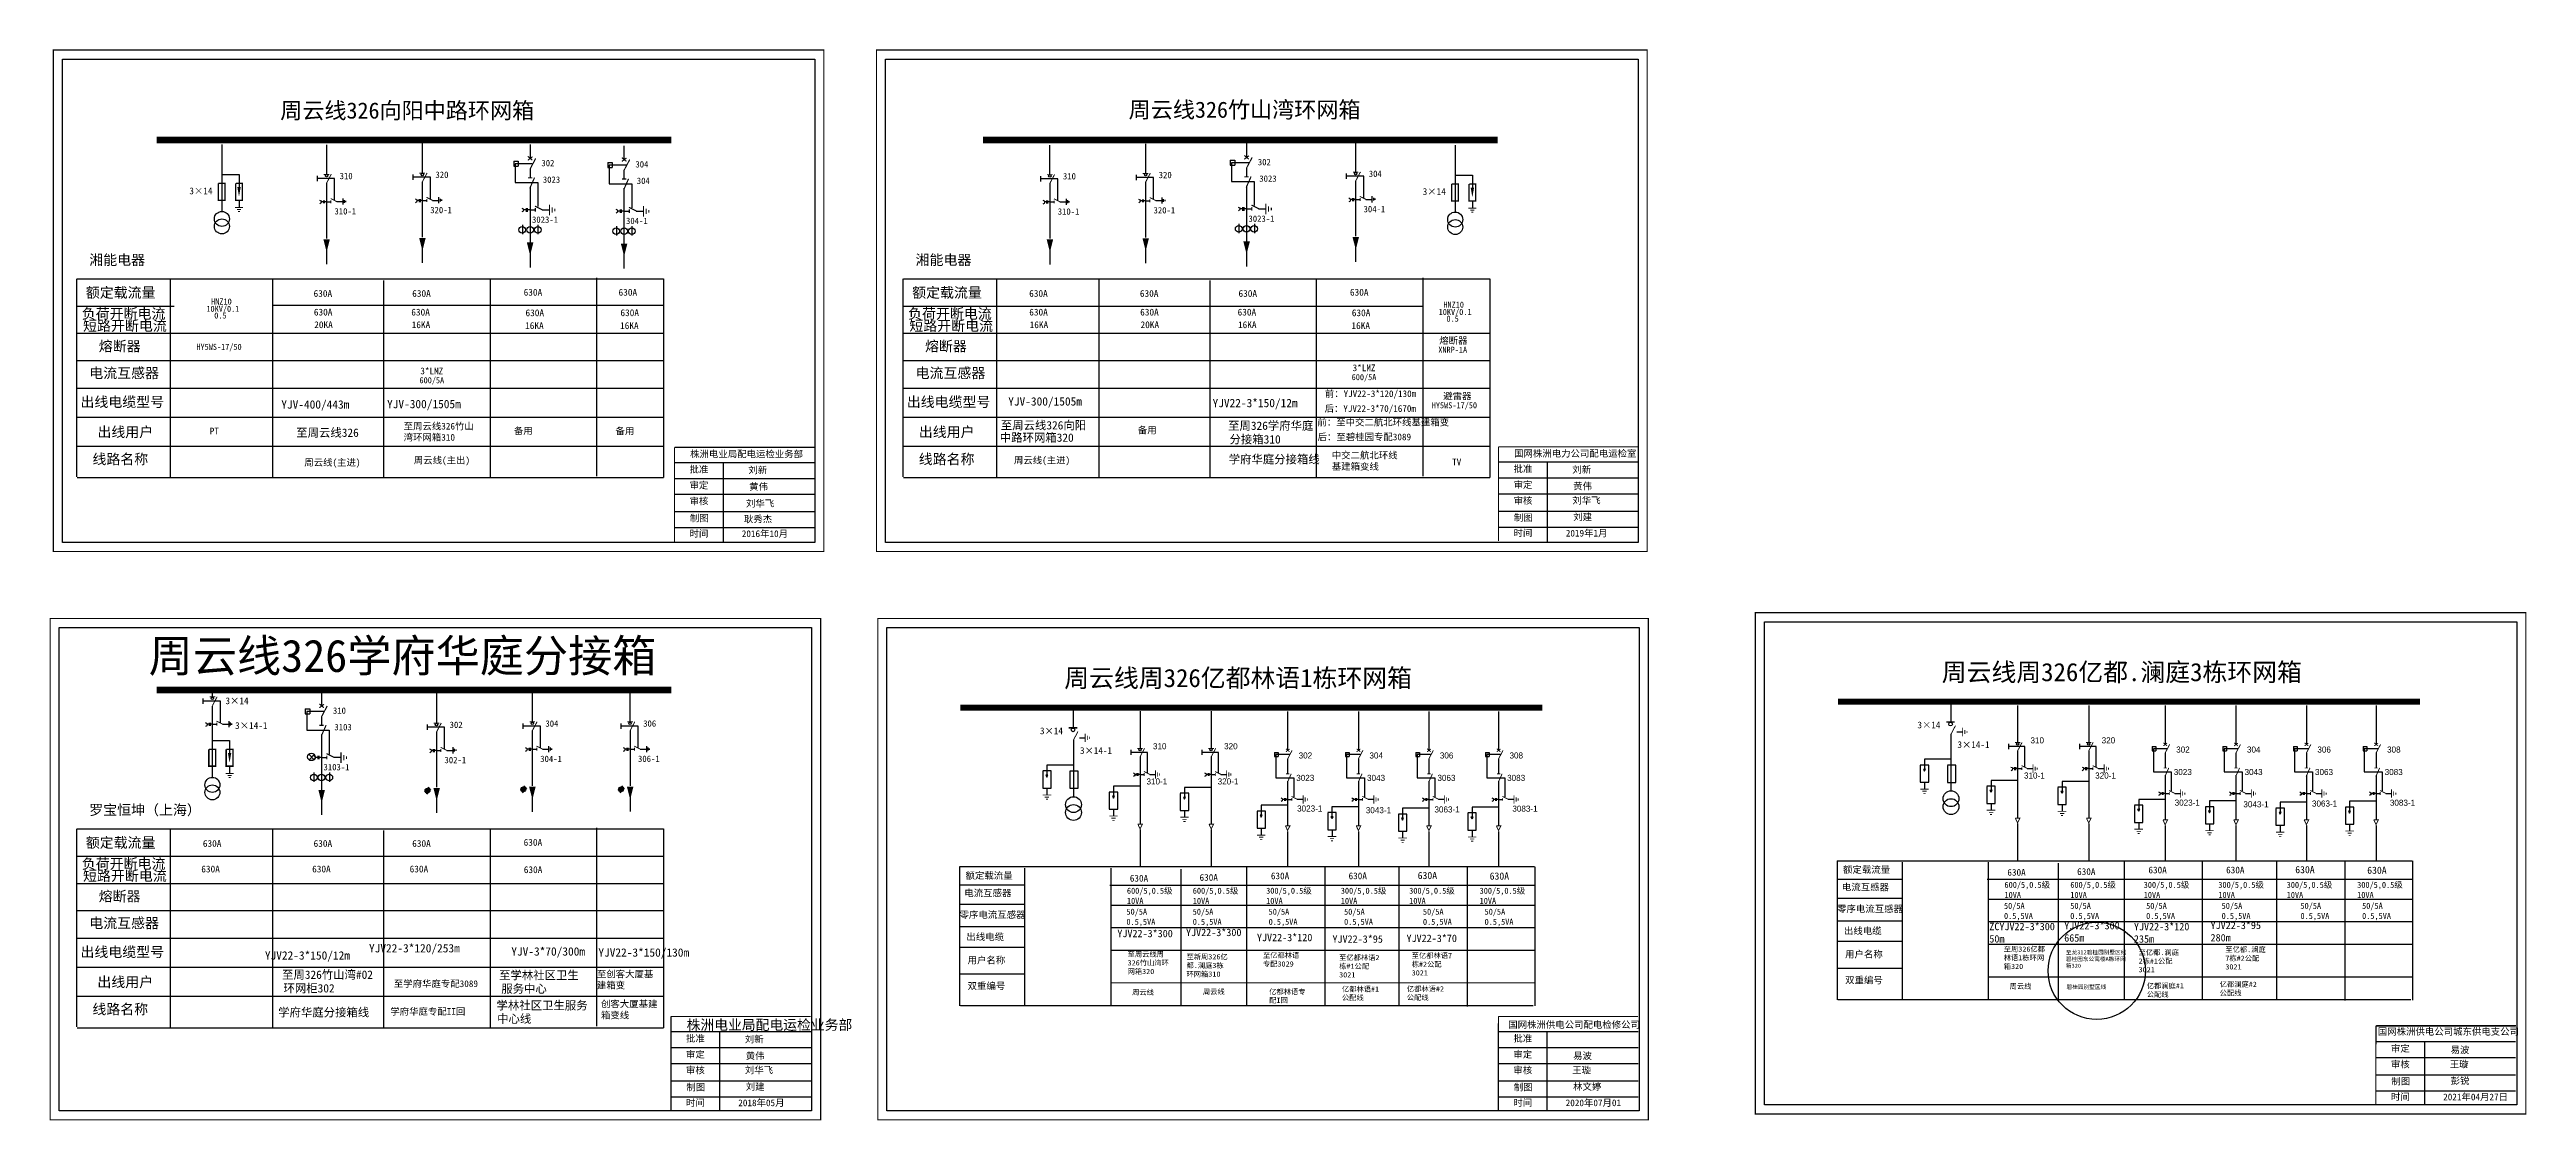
# Model space of a CAD drawing. Extents: x 981 to 1593, y -353 to -88.
import ezdxf

# ---------------------------------------------------------------- set-up
doc = ezdxf.new("R2010")
doc.units = 0
doc.header["$LTSCALE"] = 5
doc.linetypes.add('ACAD_ISO02W100', pattern=[15, 12, -3])
doc.linetypes.add('CENTER', pattern=[50.8, 31.75, -6.35, 6.35, -6.35])
doc.layers.get('0').update_dxf_attribs({"linetype": 'CONTINUOUS'})
doc.layers.add('1', color=7, linetype='CONTINUOUS')
doc.layers.add('2', color=7, linetype='CONTINUOUS')
doc.styles.add('H1', font='')
doc.styles.add('HZ', font='simkai_0.ttf', dxfattribs={"width": 0.75, "oblique": 9.998114})
doc.styles.add('hztxt_txtstyle_0.00_0_0', font='simkai.ttf')
doc.styles.add('hztxt_txtstyle_1.80_0_0', font='', dxfattribs={"height": 1.8, "bigfont": 'hztxt.shx'})
doc.styles.add('hztxt_txtstyle_2.70_0_0', font='simkai.ttf', dxfattribs={"height": 2.7})
doc.styles.get("Standard").update_dxf_attribs({"font": 'simkai_0.ttf', "width": 0.8})
doc.styles.add('字体', font='simkai_0.ttf', dxfattribs={"height": 2.5})
doc.styles.get('H1').set_extended_font_data('SimSun')
doc.styles.get('hztxt_txtstyle_1.80_0_0').set_extended_font_data('hztxt')

msp = doc.modelspace()

# ---------------------------------------------------------------- texts
at = {"color": 0}
for s, p in [('302', (1102.58, -117.02)), ('304', (1125.8, -117.32)), ('310', (1052.74, -120.21)), ('320', (1076.4, -119.9)), ('3023', (1102.93, -121.1)), ('304', (1126.15, -121.4)), ('310-1', (1051.46, -128.93)), ('320-1', (1075.12, -128.62)), ('3023-1', (1100.26, -131)), ('304-1', (1123.48, -131.3))]:
    msp.add_text(s, height=1.572, dxfattribs=at).set_placement(p)
for s, height, style, p in [('302', 1.572, 'H1', (1279.56, -116.77)), ('310', 1.572, 'H1', (1231.41, -120.27)), ('320', 1.572, 'H1', (1255.07, -119.96)), ('3023', 1.572, 'H1', (1279.92, -120.85)), ('304', 1.572, 'H1', (1306.96, -119.66)), ('310-1', 1.572, 'H1', (1230.13, -128.99)), ('320-1', 1.572, 'H1', (1253.79, -128.68)), ('304-1', 1.572, 'H1', (1305.68, -128.39)), ('3023-1', 1.572, 'H1', (1277.24, -130.75)), ('YJV-400/443m', 2.0602, 'HZ', (1038.32, -176.93)), ('YJV-300/1505m', 2.0602, 'HZ', (1064.45, -176.82)), ('YJV-300/1505m', 2.0602, 'H1', (1217.89, -176.17)), ('YJV22-3*150/12m', 2.0602, 'H1', (1268.37, -176.57)), ('后：YJV22-3*70/1670m', 1.6481, 'H1', (1296.06, -177.73)), ('前：YJV22-3*120/130m', 1.6481, 'H1', (1296.12, -174.06)), ('至周云线326', 2.06, 'HZ', (1042.02, -183.9)), ('中路环网箱320', 2.06, 'H1', (1215.82, -185.12)), ('至周云线326向阳', 2.06, 'H1', (1216.08, -182.07)), ('至周326学府华庭', 2.06, 'H1', (1272.21, -182.18)), ('分接箱310', 2.06, 'H1', (1272.57, -185.55)), ('学府华庭分接箱线', 2.06, 'H1', (1272.36, -190.48)), ('周云线326学府华庭分接箱', 8, 'H1', (1005.55, -242.02)), ('3×14', 1.684, 'H1', (1024.52, -249.99)), ('310', 1.572, 'H1', (1051.08, -252.36)), ('3×14-1', 1.684, 'H1', (1026.91, -256.11)), ('3103', 1.572, 'H1', (1051.44, -256.44)), ('302', 1.572, 'H1', (1079.91, -255.86)), ('304', 1.572, 'H1', (1103.57, -255.56)), ('306', 1.572, 'H1', (1127.72, -255.55)), ('302-1', 1.572, 'H1', (1078.64, -264.58)), ('304-1', 1.572, 'H1', (1102.29, -264.28)), ('306-1', 1.572, 'H1', (1126.44, -264.27)), ('310', 1.498, 'hztxt_txtstyle_1.80_0_0', (1253.65, -261.12)), ('320', 1.498, 'hztxt_txtstyle_1.80_0_0', (1271.22, -261.12)), ('302', 1.498, 'hztxt_txtstyle_1.80_0_0', (1289.63, -263.41)), ('304', 1.498, 'hztxt_txtstyle_1.80_0_0', (1307.12, -263.41)), ('306', 1.498, 'hztxt_txtstyle_1.80_0_0', (1324.52, -263.41)), ('308', 1.498, 'hztxt_txtstyle_1.80_0_0', (1341.73, -263.41)), ('310', 1.498, 'hztxt_txtstyle_1.80_0_0', (1470.42, -259.67)), ('320', 1.498, 'hztxt_txtstyle_1.80_0_0', (1488, -259.67)), ('302', 1.498, 'hztxt_txtstyle_1.80_0_0', (1506.41, -261.95)), ('304', 1.498, 'hztxt_txtstyle_1.80_0_0', (1523.89, -261.95)), ('306', 1.498, 'hztxt_txtstyle_1.80_0_0', (1541.29, -261.95)), ('308', 1.498, 'hztxt_txtstyle_1.80_0_0', (1558.51, -261.95)), ('3103-1', 1.572, 'H1', (1048.76, -266.34)), ('310-1', 1.498, 'hztxt_txtstyle_1.80_0_0', (1252.05, -269.83)), ('320-1', 1.498, 'hztxt_txtstyle_1.80_0_0', (1269.63, -269.83)), ('3023', 1.498, 'hztxt_txtstyle_1.80_0_0', (1289.04, -268.95)), ('3043', 1.498, 'hztxt_txtstyle_1.80_0_0', (1306.53, -268.95)), ('3063', 1.498, 'hztxt_txtstyle_1.80_0_0', (1323.92, -268.95)), ('3083', 1.498, 'hztxt_txtstyle_1.80_0_0', (1341.14, -268.95)), ('310-1', 1.498, 'hztxt_txtstyle_1.80_0_0', (1468.82, -268.37)), ('320-1', 1.498, 'hztxt_txtstyle_1.80_0_0', (1486.4, -268.37)), ('3023', 1.498, 'hztxt_txtstyle_1.80_0_0', (1505.82, -267.5)), ('3043', 1.498, 'hztxt_txtstyle_1.80_0_0', (1523.3, -267.5)), ('3063', 1.498, 'hztxt_txtstyle_1.80_0_0', (1540.7, -267.5)), ('3083', 1.498, 'hztxt_txtstyle_1.80_0_0', (1557.91, -267.5)), ('罗宝恒坤（上海）', 2.525, 'H1', (990.89, -277.38)), ('3023-1', 1.498, 'hztxt_txtstyle_1.80_0_0', (1289.26, -276.52)), ('3063-1', 1.498, 'hztxt_txtstyle_1.80_0_0', (1323.18, -276.75)), ('3083-1', 1.498, 'hztxt_txtstyle_1.80_0_0', (1342.43, -276.56)), ('3023-1', 1.498, 'hztxt_txtstyle_1.80_0_0', (1506.03, -275.06)), ('3043-1', 1.498, 'hztxt_txtstyle_1.80_0_0', (1523.01, -275.47)), ('3063-1', 1.498, 'hztxt_txtstyle_1.80_0_0', (1539.95, -275.29)), ('3083-1', 1.498, 'hztxt_txtstyle_1.80_0_0', (1559.2, -275.1)), ('3043-1', 1.498, 'hztxt_txtstyle_1.80_0_0', (1306.23, -276.93)), ('额定载流量', 2.525, 'H1', (990.02, -285.47)), ('630A', 1.684, 'H1', (1018.95, -285.26)), ('630A', 1.684, 'H1', (1046.3, -285.26)), ('630A', 1.684, 'H1', (1070.66, -285.26)), ('630A', 1.684, 'H1', (1098.19, -284.98)), ('负荷开断电流', 2.525, 'H1', (989.03, -290.68)), ('短路开断电流', 2.525, 'H1', (989.35, -293.67)), ('630A', 1.684, 'H1', (1018.56, -291.57)), ('630A', 1.684, 'H1', (1045.95, -291.57)), ('630A', 1.684, 'H1', (1070.03, -291.57)), ('630A', 1.684, 'H1', (1098.23, -291.74)), ('熔断器', 2.525, 'H1', (993.22, -298.73)), ('电流互感器', 2.525, 'H1', (990.89, -305.35)), ('出线电缆型号', 2.525, 'H1', (988.71, -312.49)), ('YJV22-3*150/12m', 2.0602, 'H1', (1034.27, -313.12)), ('YJV22-3*120/253m', 2.0602, 'H1', (1059.99, -311.34)), ('YJV-3*70/300m', 2.0602, 'H1', (1095.14, -312.14)), ('YJV22-3*150/130m', 2.0602, 'H1', (1116.65, -312.4)), ('出线用户', 2.525, 'H1', (992.89, -319.92)), ('至周326竹山湾#02', 2.0602, 'H1', (1038.51, -317.88)), ('至学林社区卫生', 2.06, 'H1', (1092.13, -318)), ('线路名称', 2.525, 'H1', (991.66, -326.63)), ('环网柜302', 2.06, 'H1', (1038.87, -321.24)), ('学林社区卫生服务', 2.06, 'H1', (1091.5, -325.48)), ('服务中心', 2.06, 'H1', (1092.67, -321.35)), ('学府华庭分接箱线', 2.06, 'H1', (1037.55, -327.19)), ('中心线', 2.06, 'H1', (1091.64, -328.78))]:
    msp.add_text(s, height=height, dxfattribs=dict(at, style=style)).set_placement(p)
for s, height, p in [('3×14', 1.684, (1015.61, -123.95)), ('630A', 1.684, (1046.3, -149.3)), ('630A', 1.684, (1046.37, -153.91)), ('630A', 1.684, (1070.44, -153.91)), ('630A', 1.684, (1070.66, -149.3)), ('630A', 1.684, (1098.19, -149.01)), ('630A', 1.684, (1098.65, -154.08)), ('630A', 1.684, (1121.64, -149.01)), ('630A', 1.684, (1122.1, -154.07)), ('20KA', 1.684, (1046.46, -157.03)), ('16KA', 1.684, (1070.53, -157.03)), ('16KA', 1.684, (1098.56, -157.26)), ('16KA', 1.684, (1122.01, -157.26)), ('3*LMZ', 1.661, (1072.68, -168.44))]:
    msp.add_text(s, height=height).set_placement(p)
for s, height, style, p in [('3×14', 1.684, 'H1', (1320.27, -124.11)), ('湘能电器', 2.525, 'HZ', (990.89, -141.41)), ('湘能电器', 2.525, 'H1', (1195.01, -141.41)), ('额定载流量', 2.525, 'HZ', (990.03, -149.5)), ('额定载流量', 2.525, 'H1', (1194.15, -149.5)), ('负荷开断电流', 2.525, 'HZ', (989.03, -154.71)), ('10KV/0.1', 1.494, 'HZ', (1019.83, -153)), ('HNZ10', 1.494, 'HZ', (1021, -151.19)), ('负荷开断电流', 2.525, 'H1', (1193.15, -154.71)), ('630A', 1.684, 'H1', (1223.07, -149.3)), ('630A', 1.684, 'H1', (1223.09, -153.91)), ('630A', 1.684, 'H1', (1250.42, -149.3)), ('630A', 1.684, 'H1', (1250.49, -153.91)), ('630A', 1.684, 'H1', (1274.56, -153.91)), ('630A', 1.684, 'H1', (1274.78, -149.3)), ('630A', 1.684, 'H1', (1302.31, -149.01)), ('630A', 1.684, 'H1', (1302.77, -154.08)), ('10KV/0.1', 1.494, 'H1', (1324.22, -153.78)), ('HNZ10', 1.494, 'H1', (1325.39, -151.97)), ('短路开断电流', 2.525, 'HZ', (989.36, -157.7)), ('0.5', 1.494, 'HZ', (1021.76, -154.65)), ('短路开断电流', 2.525, 'H1', (1193.47, -157.7)), ('16KA', 1.684, 'H1', (1223.18, -157.03)), ('20KA', 1.684, 'H1', (1250.58, -157.03)), ('16KA', 1.684, 'H1', (1274.65, -157.03)), ('16KA', 1.684, 'H1', (1302.68, -157.26)), ('熔断器', 1.661, 'H1', (1324.36, -160.91)), ('0.5', 1.494, 'H1', (1326.15, -155.43)), ('熔断器', 2.525, 'HZ', (993.23, -162.76)), ('HY5WS-17/50', 1.4945, 'HZ', (1017.35, -162.4)), ('熔断器', 2.525, 'H1', (1197.34, -162.76)), ('XNRP-1A', 1.494, 'H1', (1324.14, -163.12)), ('电流互感器', 2.525, 'HZ', (990.89, -169.38)), ('600/5A', 1.494, 'HZ', (1072.46, -170.65)), ('电流互感器', 2.525, 'H1', (1195.01, -169.38)), ('600/5A', 1.494, 'H1', (1302.74, -169.89)), ('3*LMZ', 1.661, 'H1', (1302.97, -167.67)), ('出线电缆型号', 2.525, 'HZ', (988.71, -176.52)), ('出线电缆型号', 2.525, 'H1', (1192.83, -176.52)), ('HY5WS-17/50', 1.4945, 'H1', (1322.52, -176.85)), ('避雷器', 1.661, 'H1', (1325.35, -174.64)), ('出线用户', 2.525, 'HZ', (992.9, -183.95)), ('出线用户', 2.525, 'H1', (1195.8, -183.95)), ('线路名称', 2.525, 'HZ', (991.67, -190.66)), ('线路名称', 2.525, 'H1', (1195.79, -190.66))]:
    msp.add_text(s, height=height, dxfattribs=dict(style=style)).set_placement(p)
at = {"color": 0, "linetype": 'Continuous', "style": 'hztxt_txtstyle_2.70_0_0'}
for s, p in [('3×14', (1225.74, -257.41)), ('3×14', (1442.51, -255.95)), ('3×14-1', (1235.62, -262.28)), ('3×14-1', (1452.39, -260.82))]:
    msp.add_text(s, height=1.664, dxfattribs=at).set_placement(p)
at = {"color": 0, "linetype": 'Continuous', "attachment_point": 1}
for s, insert, char_height, width, style in [('{\\fSimSun|b0|i0|c134|p2;周云线326向阳中路环网箱}', (1038.06, -101.23), 4, 71.227, '字体'), ('{\\fSimSun|b0|i0|c134|p2;周云线326竹山湾环网箱}', (1247.65, -101.03), 4, 71.227, 'H1'), ('{\\fSimSun|b0|i0|c134|p2;PT}', (1020.65, -181.64), 1.6602, 18.4826, '字体'), ('{\\fSimSun|b0|i0|c134|p2;至周云线326竹山湾环网箱310}', (1068.55, -180.43), 1.6602, 18.4826, '字体'), ('{\\fSimSun|b0|i0|c134|p2;备用}', (1095.79, -181.56), 1.6602, 18.4826, '字体'), ('{\\fSimSun|b0|i0|c134|p2;备用}', (1120.87, -181.64), 1.6602, 18.4826, '字体'), ('{\\fSimSun|b0|i0|c134|p2;备用}', (1249.9, -181.42), 1.6602, 18.4826, 'H1'), ('后：至碧桂园专配3089', (1294.3, -183.09), 1.6602, 29.7863, 'H1'), ('前：至中交二航北环线基建箱变', (1294.27, -179.46), 1.6602, 33.5487, 'H1'), ('{\\fSimSun|b0|i0|c134|p2;周云线(主进)}', (1044, -189.39), 1.6602, 18.4826, '字体'), ('{\\fSimSun|b0|i0|c134|p2;周云线(主出)}', (1071.06, -188.85), 1.6602, 18.4826, '字体'), ('株洲电业局配电运检业务部', (1139.32, -187.31), 1.6602, 45.388, '字体'), ('{\\fSimSun|b0|i0|c134|p2;周云线(主进)}', (1219.3, -188.85), 1.6602, 18.4826, 'H1'), ('中交二航北环线基建箱变线', (1297.82, -187.62), 1.6602, 18.4826, 'H1'), ('国网株洲电力公司配电运检室', (1342.86, -187.18), 1.6602, 45.388, '字体'), ('{\\fKaiTi_GB2312|b0|i0|c134|p49;批准}', (1139.17, -191.1), 1.6602, 12.9834, '字体'), ('\\f\uffbfﾬￌﾣﾤ_GB2312|b0|i0|c134|p49;审定', (1139.17, -195.04), 1.6602, 12.9834, '字体'), ('{\\fSimSun|b0|i0|c134|p2;刘新}', (1153.7, -191.29), 1.6602, 12.9834, '字体'), ('黄伟', (1153.91, -195.38), 1.66, 12.9834, '字体'), ('{\\fKaiTi_GB2312|b0|i0|c134|p49;批准}', (1342.72, -190.97), 1.6602, 12.9834, '字体'), ('\\f\uffbfﾬￌﾣﾤ_GB2312|b0|i0|c134|p49;审定', (1342.72, -194.91), 1.6602, 12.9834, '字体'), ('{\\fSimSun|b0|i0|c134|p2;刘新}', (1357.25, -191.16), 1.6602, 12.9834, '字体'), ('黄伟', (1357.46, -195.25), 1.66, 12.9834, '字体'), ('\\f\uffbfﾬￌﾣﾤ_GB2312|b0|i0|c134|p49;审核', (1139.17, -198.95), 1.6602, 12.9834, '字体'), ('刘华飞', (1153.11, -199.53), 1.66, 12.9834, '字体'), ('\\f\uffbfﾬￌﾣﾤ_GB2312|b0|i0|c134|p49;审核', (1342.72, -198.82), 1.6602, 12.9834, '字体'), ('{\\fSimSun|b0|i0|c134|p2;刘华飞}', (1357.25, -198.79), 1.6602, 12.9834, '字体'), ('\\f\uffbfﾬￌﾣﾤ_GB2312|b0|i0|c134|p49;制图', (1139.26, -203.16), 1.6602, 12.9834, '字体'), ('\\f\uffbfﾬￌﾣﾤ_GB2312|b0|i0|c134|p49;时间', (1139.17, -206.97), 1.6602, 12.9834, '字体'), ('2016{\\fSimSun|b0|i0|c134|p2;年}10{\\fSimSun|b0|i0|c134|p2;月}', (1152.08, -207.01), 1.6602, 12.9834, '字体'), ('{\\fSimSun|b0|i0|c134|p2;耿秀杰}', (1152.61, -203.4), 1.6602, 12.9834, '字体'), ('\\f\uffbfﾬￌﾣﾤ_GB2312|b0|i0|c134|p49;制图', (1342.81, -203.04), 1.6602, 12.9834, '字体'), ('\\f\uffbfﾬￌﾣﾤ_GB2312|b0|i0|c134|p49;时间', (1342.72, -206.84), 1.6602, 12.9834, '字体'), ('{\\fSimSun|b0|i0|c134|p2;2019年1月}', (1355.63, -206.88), 1.6602, 12.9834, '字体'), ('{\\fSimSun|b0|i0|c134|p2;刘建}', (1357.46, -202.89), 1.6602, 12.9834, '字体'), ('{\\fSimSun|b0|i0|c134|p2;额定载流量}', (1207.33, -291.5), 1.6641, 26.8279, 'hztxt_txtstyle_2.70_0_0'), ('{\\fSimSun|b0|i0|c134|p2;630A}', (1247.93, -292.18), 1.6641, 26.8279, 'hztxt_txtstyle_2.70_0_0'), ('{\\fSimSun|b0|i0|c134|p2;630A}', (1265.16, -291.98), 1.6641, 26.8279, 'hztxt_txtstyle_2.70_0_0'), ('{\\fSimSun|b0|i0|c134|p2;630A}', (1282.78, -291.59), 1.6641, 26.8279, 'hztxt_txtstyle_2.70_0_0'), ('{\\fSimSun|b0|i0|c134|p2;630A}', (1301.97, -291.59), 1.6641, 26.8279, 'hztxt_txtstyle_2.70_0_0'), ('{\\fSimSun|b0|i0|c134|p2;630A}', (1319.04, -291.45), 1.7636, 14.1809, 'hztxt_txtstyle_0.00_0_0'), ('{\\fSimSun|b0|i0|c134|p2;630A}', (1336.82, -291.59), 1.7636, 14.1809, 'hztxt_txtstyle_0.00_0_0'), ('{\\fSimSun|b0|i0|c134|p2;额定载流量}', (1424.11, -290.04), 1.6641, 26.8279, 'hztxt_txtstyle_2.70_0_0'), ('\\A1;{\\fSimSun|b0|i0|c134|p2;600/5,0.5级\\P10VA}', (1464, -293.89), 1.4977, 27.6169, 'hztxt_txtstyle_2.70_0_0'), ('{\\fSimSun|b0|i0|c134|p2;630A}', (1464.71, -290.72), 1.6641, 26.8279, 'hztxt_txtstyle_2.70_0_0'), ('\\A1;{\\fSimSun|b0|i0|c134|p2;600/5,0.5级\\P10VA}', (1480.26, -293.89), 1.4977, 27.6169, 'hztxt_txtstyle_2.70_0_0'), ('{\\fSimSun|b0|i0|c134|p2;630A}', (1481.94, -290.53), 1.6641, 26.8279, 'hztxt_txtstyle_2.70_0_0'), ('\\A1;{\\fSimSun|b0|i0|c134|p2;300/5,0.5级\\P10VA}', (1498.39, -293.89), 1.4977, 27.6169, 'hztxt_txtstyle_2.70_0_0'), ('{\\fSimSun|b0|i0|c134|p2;630A}', (1499.56, -290.14), 1.6641, 26.8279, 'hztxt_txtstyle_2.70_0_0'), ('\\A1;{\\fSimSun|b0|i0|c134|p2;300/5,0.5级\\P10VA}', (1516.83, -293.89), 1.4977, 27.6169, 'hztxt_txtstyle_2.70_0_0'), ('{\\fSimSun|b0|i0|c134|p2;630A}', (1518.75, -290.14), 1.6641, 26.8279, 'hztxt_txtstyle_2.70_0_0'), ('\\A1;{\\fSimSun|b0|i0|c134|p2;300/5,0.5级\\P10VA}', (1533.71, -293.89), 1.4977, 27.6169, 'hztxt_txtstyle_2.70_0_0'), ('{\\fSimSun|b0|i0|c134|p2;630A}', (1535.82, -290), 1.7636, 14.1809, 'hztxt_txtstyle_0.00_0_0'), ('\\A1;{\\fSimSun|b0|i0|c134|p2;300/5,0.5级\\P10VA}', (1551.12, -293.89), 1.4977, 27.6169, 'hztxt_txtstyle_2.70_0_0'), ('{\\fSimSun|b0|i0|c134|p2;630A}', (1553.6, -290.14), 1.7636, 14.1809, 'hztxt_txtstyle_0.00_0_0'), ('{\\fSimSun|b0|i0|c134|p2;电流互感器}', (1207.04, -295.83), 1.6641, 26.8279, 'hztxt_txtstyle_2.70_0_0'), ('\\A1;{\\fSimSun|b0|i0|c134|p2;600/5,0.5级\\P10VA}', (1247.22, -295.35), 1.4977, 27.6169, 'hztxt_txtstyle_2.70_0_0'), ('\\A1;{\\fSimSun|b0|i0|c134|p2;600/5,0.5级\\P10VA}', (1263.49, -295.35), 1.4977, 27.6169, 'hztxt_txtstyle_2.70_0_0'), ('\\A1;{\\fSimSun|b0|i0|c134|p2;300/5,0.5级\\P10VA}', (1281.61, -295.35), 1.4977, 27.6169, 'hztxt_txtstyle_2.70_0_0'), ('\\A1;{\\fSimSun|b0|i0|c134|p2;300/5,0.5级\\P10VA}', (1300.05, -295.35), 1.4977, 27.6169, 'hztxt_txtstyle_2.70_0_0'), ('\\A1;{\\fSimSun|b0|i0|c134|p2;300/5,0.5级\\P10VA}', (1316.94, -295.35), 1.4977, 27.6169, 'hztxt_txtstyle_2.70_0_0'), ('\\A1;{\\fSimSun|b0|i0|c134|p2;300/5,0.5级\\P10VA}', (1334.34, -295.35), 1.4977, 27.6169, 'hztxt_txtstyle_2.70_0_0'), ('{\\fSimSun|b0|i0|c134|p2;零序电流互感器}', (1422.63, -299.74), 1.6641, 26.8279, 'hztxt_txtstyle_2.70_0_0'), ('{\\fSimSun|b0|i0|c134|p2;电流互感器}', (1423.82, -294.37), 1.6641, 26.8279, 'hztxt_txtstyle_2.70_0_0'), ('{\\fSimSun|b0|i0|c134|p2;50/5A\\P0.5,5VA}', (1463.88, -299.08), 1.4977, 26.8279, 'hztxt_txtstyle_2.70_0_0'), ('{\\fSimSun|b0|i0|c134|p2;50/5A\\P0.5,5VA}', (1480.24, -299.08), 1.4977, 26.8279, 'hztxt_txtstyle_2.70_0_0'), ('{\\fSimSun|b0|i0|c134|p2;50/5A\\P0.5,5VA}', (1498.99, -299.08), 1.4977, 26.8279, 'hztxt_txtstyle_2.70_0_0'), ('{\\fSimSun|b0|i0|c134|p2;50/5A\\P0.5,5VA}', (1517.64, -299.08), 1.4977, 26.8279, 'hztxt_txtstyle_2.70_0_0'), ('{\\fSimSun|b0|i0|c134|p2;50/5A\\P0.5,5VA}', (1537.11, -299.08), 1.4977, 26.8279, 'hztxt_txtstyle_2.70_0_0'), ('{\\fSimSun|b0|i0|c134|p2;50/5A\\P0.5,5VA}', (1552.34, -299.08), 1.4977, 26.8279, 'hztxt_txtstyle_2.70_0_0'), ('{\\fSimSun|b0|i0|c134|p2;零序电流互感器}', (1205.86, -301.19), 1.6641, 26.8279, 'hztxt_txtstyle_2.70_0_0'), ('{\\fSimSun|b0|i0|c134|p2;50/5A\\P0.5,5VA}', (1247.1, -300.53), 1.4977, 26.8279, 'hztxt_txtstyle_2.70_0_0'), ('{\\fSimSun|b0|i0|c134|p2;50/5A\\P0.5,5VA}', (1263.47, -300.53), 1.4977, 26.8279, 'hztxt_txtstyle_2.70_0_0'), ('{\\fSimSun|b0|i0|c134|p2;50/5A\\P0.5,5VA}', (1282.22, -300.53), 1.4977, 26.8279, 'hztxt_txtstyle_2.70_0_0'), ('{\\fSimSun|b0|i0|c134|p2;50/5A\\P0.5,5VA}', (1300.86, -300.53), 1.4977, 26.8279, 'hztxt_txtstyle_2.70_0_0'), ('{\\fSimSun|b0|i0|c134|p2;50/5A\\P0.5,5VA}', (1320.34, -300.53), 1.4977, 26.8279, 'hztxt_txtstyle_2.70_0_0'), ('{\\fSimSun|b0|i0|c134|p2;50/5A\\P0.5,5VA}', (1335.57, -300.53), 1.4977, 26.8279, 'hztxt_txtstyle_2.70_0_0'), ('{\\fSimSun|b0|i0|c134|p2;出线电缆}', (1424.33, -305.2), 1.6641, 26.8279, 'hztxt_txtstyle_2.70_0_0'), ('{\\fSimSun|b0|i0|c134|p2;出线电缆}', (1207.56, -306.65), 1.6641, 26.8279, 'hztxt_txtstyle_2.70_0_0'), ('{\\fSimSun|b0|i0|c134|p2;用户名称}', (1424.62, -310.97), 1.6641, 26.8279, 'hztxt_txtstyle_2.70_0_0'), ('{\\fSimSun|b0|i0|c134|p2;至龙}312{\\fSimSun|b0|i0|c134|p2;碧桂园别墅区线碧桂园东公寓楼A栋环网箱320}', (1479.16, -310.81), 1, 13.1827, '字体'), ('{\\fSimSun|b0|i0|c134|p2;至学府华庭专配3089}', (1066.12, -318.25), 1.6602, 45.388, 'H1'), ('至创客大厦基建箱变', (1116.29, -315.87), 1.66, 15.4223, 'H1'), ('{\\fSimSun|b0|i0|c134|p2;用户名称}', (1207.85, -312.42), 1.6641, 26.8279, 'hztxt_txtstyle_2.70_0_0'), ('{\\fSimSun|b0|i0|c134|p2;双重编号}', (1424.62, -317.36), 1.6641, 26.8279, 'hztxt_txtstyle_2.70_0_0'), ('创客大厦基建箱变线', (1117.3, -323.26), 1.66, 15.4223, 'H1'), ('{\\fSimSun|b0|i0|c134|p2;双重编号}', (1207.85, -318.81), 1.6641, 26.8279, 'hztxt_txtstyle_2.70_0_0'), ('{\\fSimSun|b0|i0|c134|p2;碧桂园别墅区线}', (1479.32, -319.37), 1, 13.1827, '字体'), ('{\\fSimSun|b0|i0|c134|p2;学府华庭专配II回}', (1065.25, -325.11), 1.6602, 45.388, 'H1'), ('株洲电业局配电运检业务部', (1138.45, -327.99), 2.5, 45.388, '字体'), ('{\\fKaiTi_GB2312|b0|i0|c134|p49;批准}', (1138.3, -331.78), 1.6602, 12.9834, 'H1'), ('\\f\uffbfﾬￌﾣﾤ_GB2312|b0|i0|c134|p49;审定', (1138.3, -335.72), 1.6602, 12.9834, 'H1'), ('{\\fSimSun|b0|i0|c134|p2;刘新}', (1152.83, -331.97), 1.6602, 12.9834, '字体'), ('黄伟', (1153.05, -336.07), 1.66, 12.9834, '字体'), ('{\\fKaiTi_GB2312|b0|i0|c134|p49;批准}', (1342.69, -331.78), 1.6602, 12.9834, '字体'), ('\\f\uffbfﾬￌﾣﾤ_GB2312|b0|i0|c134|p49;审定', (1342.69, -335.72), 1.6602, 12.9834, '字体'), ('易波', (1357.43, -336.07), 1.66, 12.9834, '字体'), ('\\f\uffbfﾬￌﾣﾤ_GB2312|b0|i0|c134|p49;审定', (1559.46, -334.26), 1.6602, 12.9834, '字体'), ('易波', (1574.2, -334.61), 1.66, 12.9834, '字体'), ('\\f\uffbfﾬￌﾣﾤ_GB2312|b0|i0|c134|p49;审核', (1138.3, -339.63), 1.6602, 12.9834, '字体'), ('{\\fSimSun|b0|i0|c134|p2;刘华飞}', (1152.83, -339.6), 1.6602, 12.9834, '字体'), ('\\f\uffbfﾬￌﾣﾤ_GB2312|b0|i0|c134|p49;审核', (1342.69, -339.63), 1.6602, 12.9834, '字体'), ('王璇', (1357.21, -339.61), 1.66, 12.9834, '字体'), ('\\f\uffbfﾬￌﾣﾤ_GB2312|b0|i0|c134|p49;审核', (1559.46, -338.17), 1.6602, 12.9834, '字体'), ('\\f\uffbfﾬￌﾣﾤ_GB2312|b0|i0|c134|p49;制图', (1559.55, -342.39), 1.6602, 12.9834, '字体'), ('王璇', (1573.99, -338.15), 1.66, 12.9834, '字体'), ('彭锐', (1574.2, -342.24), 1.66, 12.9834, '字体'), ('\\f\uffbfﾬￌﾣﾤ_GB2312|b0|i0|c134|p49;制图', (1138.39, -343.85), 1.6602, 12.9834, '字体'), ('\\f\uffbfﾬￌﾣﾤ_GB2312|b0|i0|c134|p49;时间', (1138.3, -347.66), 1.6602, 12.9834, '字体'), ('2018{\\fSimSun|b0|i0|c134|p2;年}05{\\fSimSun|b0|i0|c134|p2;月}', (1151.21, -347.69), 1.6602, 14.8961, '字体'), ('{\\fSimSun|b0|i0|c134|p2;刘建}', (1153.05, -343.7), 1.6602, 12.9834, '字体'), ('\\f\uffbfﾬￌﾣﾤ_GB2312|b0|i0|c134|p49;制图', (1342.78, -343.85), 1.6602, 12.9834, '字体'), ('\\f\uffbfﾬￌﾣﾤ_GB2312|b0|i0|c134|p49;时间', (1342.69, -347.66), 1.6602, 12.9834, '字体'), ('林文婷', (1357.43, -343.7), 1.66, 12.9834, '字体'), ('\\f\uffbfﾬￌﾣﾤ_GB2312|b0|i0|c134|p49;时间', (1559.46, -346.2), 1.6602, 12.9834, '字体')]:
    msp.add_mtext(s, dxfattribs=dict(at, insert=insert, char_height=char_height, width=width, style=style))
at = {"color": 7, "linetype": 'Continuous', "true_color": 0xffffff, "attachment_point": 1}
for s, insert, char_height, width, style in [('周云线周326亿都林语1栋环网箱', (1231.73, -241.26), 4.5, 135.8463, '字体'), ('周云线周326亿都.澜庭3栋环网箱', (1448.5, -239.8), 4.5, 135.8463, '字体'), ('YJV22-3*300\\P', (1244.85, -305.75), 1.8306, 29.5106, 'hztxt_txtstyle_2.70_0_0'), ('YJV22-3*300\\P', (1261.81, -305.48), 1.8305, 29.5106, 'hztxt_txtstyle_2.70_0_0'), ('ZCYJV22-3*300\\P50m', (1460.25, -304.02), 1.8306, 29.5106, 'hztxt_txtstyle_2.70_0_0'), ('YJV22-3*300\\P665m', (1478.75, -303.8), 1.8305, 29.5106, 'hztxt_txtstyle_2.70_0_0'), ('YJV22-3*120\\P235m', (1495.97, -304.05), 1.8305, 29.5106, 'hztxt_txtstyle_2.70_0_0'), ('YJV22-3*95\\P280m', (1514.9, -303.74), 1.831, 29.5106, 'hztxt_txtstyle_2.70_0_0'), ('{\\fSimSun|b0|i0|c134|p2;至周云线周326竹山湾环网箱320}', (1247.38, -311.14), 1.2814, 10.3053, 'hztxt_txtstyle_2.70_0_0'), ('{\\fSimSun|b0|i0|c134|p2;至新周326亿都.澜庭3栋环网箱310}', (1261.94, -311.78), 1.2814, 10.3053, 'hztxt_txtstyle_2.70_0_0'), ('YJV22-3*120\\P', (1279.33, -306.74), 1.8305, 29.5106, 'hztxt_txtstyle_2.70_0_0'), ('{\\fSimSun|b0|i0|c134|p2;至亿都林语专配3029}', (1280.82, -311.42), 1.2814, 10.3053, 'hztxt_txtstyle_2.70_0_0'), ('YJV22-3*95\\P', (1297.99, -307.12), 1.831, 29.5106, 'hztxt_txtstyle_2.70_0_0'), ('{\\fSimSun|b0|i0|c134|p2;至亿都林语2栋#1公配3021}', (1299.64, -311.97), 1.2814, 10.3053, 'hztxt_txtstyle_2.70_0_0'), ('YJV22-3*70\\P', (1316.28, -306.94), 1.831, 29.5106, 'hztxt_txtstyle_2.70_0_0'), ('{\\fSimSun|b0|i0|c134|p2;至亿都林语7栋#2公配3021}', (1317.56, -311.49), 1.2814, 10.3053, 'hztxt_txtstyle_2.70_0_0'), ('{\\fSimSun|b0|i0|c134|p2;至周326亿都林语1栋环网箱320}', (1463.82, -309.88), 1.2814, 10.3053, 'hztxt_txtstyle_2.70_0_0'), ('{\\fSimSun|b0|i0|c134|p2;至亿都.澜庭2栋#1公配3021}', (1497.12, -310.7), 1.2814, 10.3053, 'hztxt_txtstyle_2.70_0_0'), ('{\\fSimSun|b0|i0|c134|p2;至亿都.澜庭7栋#2公配3021}', (1518.55, -310), 1.2814, 10.3053, 'hztxt_txtstyle_2.70_0_0'), ('{\\fSimSun|b0|i0|c134|p2;周云线}', (1248.5, -320.53), 1.2814, 10.3053, 'hztxt_txtstyle_2.70_0_0'), ('{\\fSimSun|b0|i0|c134|p2;周云线}', (1265.98, -320.41), 1.2814, 10.3053, 'hztxt_txtstyle_2.70_0_0'), ('{\\fSimSun|b0|i0|c134|p2;亿都林语专配I回}', (1282.37, -320.41), 1.2814, 10.3053, 'hztxt_txtstyle_2.70_0_0'), ('{\\fSimSun|b0|i0|c134|p2;亿都林语#1公配线}', (1300.33, -319.76), 1.2814, 10.3053, 'hztxt_txtstyle_2.70_0_0'), ('{\\fSimSun|b0|i0|c134|p2;亿都林语#2公配线}', (1316.36, -319.71), 1.2814, 10.3053, 'hztxt_txtstyle_2.70_0_0'), ('{\\fSimSun|b0|i0|c134|p2;周云线}', (1465.28, -319.07), 1.2814, 10.3053, 'hztxt_txtstyle_2.70_0_0'), ('{\\fSimSun|b0|i0|c134|p2;\\C7;亿都澜庭#1公配线}', (1499.15, -318.95), 1.2814, 10.3053, 'hztxt_txtstyle_2.70_0_0'), ('{\\fSimSun|b0|i0|c134|p2;\\C7;亿都澜庭#2公配线}', (1517.16, -318.59), 1.2814, 10.3053, 'hztxt_txtstyle_2.70_0_0'), ('国网株洲供电公司配电检修公司', (1341.41, -328.37), 1.6602, 82.0179, '字体'), ('国网株洲供电公司城东供电支公司', (1556.23, -330.08), 1.6602, 82.0179, '字体'), ('2020年07月01', (1355.6, -347.69), 1.66, 14.7534, '字体'), ('2021年04月27日', (1572.37, -346.24), 1.6602, 15.8703, '字体')]:
    msp.add_mtext(s, dxfattribs=dict(at, insert=insert, char_height=char_height, width=width, style=style))
at = {"layer": '1', "style": 'H1'}
msp.add_text('TV', height=1.661, dxfattribs=at).set_placement((1327.55, -190.94))

# ---------------------------------------------------------------- blocks, each defined once
blk = doc.blocks.new('JD')
for points in [[(-2, 0.2), (-2, -0.2), (2, 0.2), (2, -0.2)], [(1, -1.2), (1, -0.8), (-1, -1.2), (-1, -0.8)], [(-0.5, -1.8), (-0.5, -2.2), (0.5, -1.8), (0.5, -2.2)]]:
    blk.add_trace(points)

# ---------------------------------------------------------------- linework, layer by layer
for p, q in [((1023.61, -111.62), (1023.61, -128.26)), ((1328.27, -111.78), (1328.27, -128.42)), ((1023.59, -119.09), (1027.88, -119.09)), ((1027.88, -119.09), (1027.88, -122.23)), ((1328.25, -119.25), (1332.55, -119.25)), ((1332.55, -119.25), (1332.55, -122.39)), ((1027.88, -125.52), (1027.88, -127.15)), ((1332.55, -125.68), (1332.55, -127.31)), ((987.77, -144.84), (987.77, -193.81)), ((1010.89, -144.84), (1010.89, -193.98)), ((1036.16, -144.84), (1036.16, -193.98)), ((1063.61, -145.22), (1063.61, -193.98)), ((1089.88, -144.86), (1089.88, -193.83)), ((1116.19, -144.62), (1116.19, -193.6)), ((1132.76, -144.83), (1132.76, -193.98)), ((1191.89, -144.84), (1191.89, -193.81)), ((1215, -144.84), (1215, -193.98)), ((1240.28, -144.84), (1240.28, -193.98)), ((1267.72, -145.22), (1267.72, -193.98)), ((1294, -144.86), (1294, -193.83)), ((1320.31, -144.62), (1320.31, -193.6)), ((1336.88, -144.83), (1336.88, -193.98))]:
    msp.add_line(p, q)
at = {"color": 0}
for p, q in [((1049.45, -111.72), (1049.45, -119)), ((1073.11, -111.41), (1073.11, -118.69)), ((1095.73, -115.76), (1095.73, -117.02)), ((1095.73, -115.76), (1096.86, -115.76)), ((1096.86, -115.76), (1096.86, -117.02)), ((1099.76, -111.63), (1099.76, -115.11)), ((1118.95, -116.07), (1118.95, -117.32)), ((1118.95, -116.07), (1120.08, -116.07)), ((1120.08, -116.07), (1120.08, -117.32)), ((1122.97, -111.93), (1122.97, -115.41)), ((1228.12, -111.78), (1228.12, -119.06)), ((1251.78, -111.47), (1251.78, -118.75)), ((1272.72, -115.51), (1272.72, -116.77)), ((1272.72, -115.51), (1273.85, -115.51)), ((1277.31, -116.17), (1273.08, -116.17)), ((1273.08, -116.17), (1273.08, -120.81)), ((1273.85, -115.51), (1273.85, -116.77)), ((1276.74, -111.38), (1276.74, -114.86)), ((1303.68, -111.18), (1303.68, -118.45)), ((1049.5, -121.15), (1049.5, -134.84)), ((1073.16, -120.84), (1073.16, -134.53)), ((1095.73, -117.02), (1096.86, -117.02)), ((1100.32, -116.42), (1096.09, -116.42)), ((1096.09, -116.42), (1096.09, -121.06)), ((1096.09, -121.06), (1101.67, -121.06)), ((1099.76, -117.68), (1099.76, -119.8)), ((1099.76, -122.14), (1099.76, -135.95)), ((1101.67, -121.06), (1101.67, -127)), ((1118.95, -117.32), (1120.08, -117.32)), ((1123.54, -116.72), (1119.31, -116.72)), ((1119.31, -116.72), (1119.31, -121.36)), ((1119.31, -121.36), (1124.89, -121.36)), ((1122.97, -117.98), (1122.97, -120.1)), ((1124.89, -121.36), (1124.89, -127.3)), ((1228.17, -121.2), (1228.17, -134.9)), ((1251.83, -120.9), (1251.83, -134.59)), ((1272.72, -116.77), (1273.85, -116.77)), ((1273.08, -120.81), (1278.66, -120.81)), ((1276.74, -117.43), (1276.74, -119.55)), ((1276.74, -121.89), (1276.74, -135.7)), ((1278.66, -120.81), (1278.66, -126.75)), ((1303.72, -120.6), (1303.72, -134.29)), ((1049.5, -125.79), (1050.59, -125.79)), ((1052.01, -125.76), (1053.49, -125.76)), ((1073.16, -125.48), (1074.25, -125.48)), ((1075.67, -125.45), (1077.15, -125.45)), ((1099.76, -127.81), (1101.06, -127.81)), ((1102.77, -127.77), (1104.55, -127.77)), ((1122.97, -122.44), (1122.97, -136.25)), ((1122.97, -128.11), (1124.28, -128.11)), ((1125.99, -128.08), (1127.76, -128.08)), ((1228.17, -125.85), (1229.26, -125.85)), ((1230.68, -125.82), (1232.16, -125.82)), ((1251.83, -125.54), (1252.91, -125.54)), ((1254.34, -125.51), (1255.82, -125.51)), ((1276.74, -127.56), (1278.05, -127.56)), ((1279.75, -127.52), (1281.53, -127.52)), ((1303.72, -125.24), (1304.81, -125.24)), ((1306.23, -125.21), (1307.71, -125.21)), ((1097.88, -131.5), (1097.88, -133.8)), ((1101.72, -131.5), (1101.72, -133.8)), ((1121.1, -131.8), (1121.1, -134.1)), ((1124.93, -131.8), (1124.93, -134.1)), ((1274.87, -131.25), (1274.87, -133.55)), ((1278.7, -131.25), (1278.7, -133.55)), ((1049.5, -135.63), (1049.5, -141.21)), ((1073.15, -135.33), (1073.15, -140.9)), ((1099.77, -137.8), (1099.77, -142.01)), ((1122.98, -138.11), (1122.98, -142.31)), ((1228.16, -135.69), (1228.16, -141.27)), ((1251.82, -135.38), (1251.82, -140.96)), ((1276.75, -137.55), (1276.75, -141.76)), ((1303.72, -135.09), (1303.72, -140.66)), ((1021.25, -246.62), (1021.25, -248.16)), ((1021.27, -250.47), (1021.27, -268.15)), ((1048.26, -246.97), (1048.26, -250.45)), ((1076.63, -247.38), (1076.63, -254.65)), ((1100.29, -247.07), (1100.29, -254.35)), ((1124.43, -247.06), (1124.43, -254.34)), ((1233.97, -250.84), (1233.97, -255.77)), ((1450.74, -249.38), (1450.74, -254.31)), ((1467.22, -250.28), (1467.22, -259.45)), ((1484.8, -250.28), (1484.8, -259.45)), ((1503.68, -250.34), (1503.68, -259.96)), ((1521.17, -250.34), (1521.17, -259.96)), ((1538.57, -250.34), (1538.57, -259.96)), ((1555.78, -250.34), (1555.78, -259.96)), ((1021.3, -254.95), (1022.38, -254.95)), ((1023.81, -254.92), (1025.29, -254.92)), ((1044.24, -251.11), (1044.24, -252.36)), ((1044.24, -251.11), (1045.37, -251.11)), ((1044.24, -252.36), (1045.37, -252.36)), ((1048.83, -251.76), (1044.6, -251.76)), ((1044.6, -251.76), (1044.6, -256.4)), ((1044.6, -256.4), (1050.18, -256.4)), ((1045.37, -251.11), (1045.37, -252.36)), ((1048.26, -253.02), (1048.26, -255.14)), ((1050.18, -256.4), (1050.18, -262.34)), ((1076.67, -256.8), (1076.67, -270.49)), ((1100.33, -256.49), (1100.33, -270.19)), ((1124.48, -256.49), (1124.48, -270.18)), ((1250.45, -251.74), (1250.45, -260.91)), ((1268.02, -251.74), (1268.02, -260.91)), ((1286.91, -251.79), (1286.91, -261.41)), ((1304.39, -251.79), (1304.39, -261.41)), ((1321.79, -251.79), (1321.79, -261.41)), ((1339.01, -251.79), (1339.01, -261.41)), ((1452.24, -256.81), (1453.65, -256.81)), ((1021.26, -258.99), (1025.55, -258.99)), ((1025.55, -258.99), (1025.55, -262.12)), ((1048.26, -257.48), (1048.26, -271.29)), ((1076.67, -261.44), (1077.76, -261.44)), ((1079.18, -261.41), (1080.66, -261.41)), ((1100.33, -261.13), (1101.42, -261.13)), ((1102.84, -261.1), (1104.32, -261.1)), ((1124.48, -261.13), (1125.57, -261.13)), ((1126.99, -261.1), (1128.47, -261.1)), ((1233.99, -258.82), (1233.99, -272.81)), ((1235.47, -258.27), (1236.88, -258.27)), ((1250.45, -262.95), (1250.45, -279.6)), ((1268.02, -262.95), (1268.02, -279.6)), ((1283.71, -261.94), (1284.61, -261.94)), ((1283.71, -261.94), (1283.71, -262.93)), ((1283.71, -262.93), (1284.61, -262.93)), ((1284.61, -261.94), (1284.61, -262.93)), ((1301.2, -261.94), (1301.2, -262.93)), ((1301.2, -261.94), (1302.1, -261.94)), ((1301.2, -262.93), (1302.1, -262.93)), ((1302.1, -261.94), (1302.1, -262.93)), ((1318.59, -261.94), (1318.59, -262.93)), ((1318.59, -261.94), (1319.49, -261.94)), ((1318.59, -262.93), (1319.49, -262.93)), ((1319.49, -261.94), (1319.49, -262.93)), ((1335.81, -261.94), (1336.71, -261.94)), ((1335.81, -261.94), (1335.81, -262.93)), ((1335.81, -262.93), (1336.71, -262.93)), ((1336.71, -261.94), (1336.71, -262.93)), ((1450.77, -257.37), (1450.77, -271.35)), ((1467.22, -261.49), (1467.22, -278.15)), ((1484.8, -261.49), (1484.8, -278.15)), ((1500.49, -260.48), (1501.38, -260.48)), ((1500.49, -260.48), (1500.49, -261.48)), ((1500.49, -261.48), (1501.38, -261.48)), ((1501.38, -260.48), (1501.38, -261.48)), ((1503.68, -262), (1503.68, -265.71)), ((1517.97, -260.48), (1517.97, -261.48)), ((1517.97, -260.48), (1518.87, -260.48)), ((1517.97, -261.48), (1518.87, -261.48)), ((1518.87, -260.48), (1518.87, -261.48)), ((1521.17, -262), (1521.17, -265.71)), ((1535.37, -260.48), (1535.37, -261.48)), ((1535.37, -260.48), (1536.27, -260.48)), ((1535.37, -261.48), (1536.27, -261.48)), ((1536.27, -260.48), (1536.27, -261.48)), ((1538.57, -262), (1538.57, -265.71)), ((1552.58, -260.48), (1553.48, -260.48)), ((1552.58, -260.48), (1552.58, -261.48)), ((1552.58, -261.48), (1553.48, -261.48)), ((1553.48, -260.48), (1553.48, -261.48)), ((1555.78, -262), (1555.78, -265.71)), ((1025.55, -265.42), (1025.55, -267.04)), ((1046.39, -266.84), (1046.39, -269.14)), ((1048.26, -263.15), (1049.57, -263.15)), ((1050.22, -266.84), (1050.22, -269.14)), ((1051.27, -263.12), (1053.05, -263.12)), ((1250.45, -267.37), (1251.48, -267.37)), ((1252.84, -267.34), (1254.25, -267.34)), ((1268.02, -267.37), (1269.06, -267.37)), ((1270.42, -267.34), (1271.83, -267.34)), ((1286.91, -263.46), (1286.91, -267.17)), ((1286.91, -269.03), (1286.91, -279.99)), ((1304.39, -263.46), (1304.39, -267.17)), ((1304.39, -269.03), (1304.39, -279.99)), ((1321.79, -263.46), (1321.79, -267.17)), ((1321.79, -269.03), (1321.79, -279.99)), ((1339.01, -263.46), (1339.01, -267.17)), ((1339.01, -269.03), (1339.01, -279.99)), ((1467.22, -265.92), (1468.26, -265.92)), ((1469.61, -265.89), (1471.02, -265.89)), ((1484.8, -265.92), (1485.84, -265.92)), ((1487.19, -265.89), (1488.6, -265.89)), ((1503.68, -267.57), (1503.68, -278.53)), ((1521.17, -267.57), (1521.17, -278.53)), ((1538.57, -267.57), (1538.57, -278.53)), ((1555.78, -267.57), (1555.78, -278.53)), ((1048.27, -273.15), (1048.27, -277.35)), ((1074.77, -270.46), (1073.73, -271.71)), ((1075.01, -270.71), (1073.96, -271.95)), ((1075.21, -270.96), (1074.17, -272.21)), ((1076.67, -271.29), (1076.67, -276.86)), ((1098.43, -270.15), (1097.39, -271.4)), ((1098.66, -270.4), (1097.62, -271.65)), ((1098.87, -270.66), (1097.83, -271.9)), ((1100.33, -270.98), (1100.33, -276.56)), ((1122.58, -270.15), (1121.54, -271.4)), ((1122.81, -270.39), (1121.77, -271.64)), ((1123.02, -270.65), (1121.98, -271.9)), ((1124.48, -270.98), (1124.48, -276.55)), ((1286.91, -273.53), (1287.94, -273.53)), ((1289.3, -273.5), (1290.71, -273.5)), ((1304.39, -273.53), (1305.43, -273.53)), ((1306.78, -273.5), (1308.2, -273.5)), ((1321.79, -273.53), (1322.83, -273.53)), ((1324.18, -273.5), (1325.59, -273.5)), ((1339.01, -273.53), (1340.04, -273.53)), ((1341.4, -273.5), (1342.81, -273.5)), ((1503.68, -272.07), (1504.72, -272.07)), ((1506.07, -272.04), (1507.48, -272.04)), ((1521.17, -272.07), (1522.21, -272.07)), ((1523.56, -272.04), (1524.97, -272.04)), ((1538.57, -272.07), (1539.6, -272.07)), ((1540.96, -272.04), (1542.37, -272.04)), ((1555.78, -272.07), (1556.82, -272.07)), ((1558.17, -272.04), (1559.58, -272.04)), ((987.77, -280.81), (987.77, -329.78)), ((1010.88, -280.81), (1010.88, -329.95)), ((1036.15, -280.81), (1036.15, -329.95)), ((1063.6, -281.19), (1063.6, -329.95)), ((1089.88, -280.83), (1089.88, -329.8)), ((1116.19, -280.59), (1116.19, -329.57)), ((1132.75, -280.8), (1132.75, -329.95)), ((1438.83, -293.3), (1422.78, -293.3)), ((1222, -299.48), (1205.94, -299.48)), ((1222.06, -294.75), (1206, -294.75)), ((1438.77, -298.02), (1422.72, -298.02)), ((1222, -305.05), (1205.94, -305.05)), ((1438.77, -303.59), (1422.72, -303.59)), ((1221.94, -310.14), (1205.88, -310.14)), ((1438.71, -308.68), (1422.66, -308.68)), ((1222, -316.75), (1205.94, -316.75)), ((1438.77, -315.29), (1422.71, -315.29))]:
    msp.add_line(p, q, dxfattribs=at)
at = {"color": 0, "linetype": 'Continuous'}
for p, q in [((1053.53, -124.99), (1053.53, -126.48)), ((1053.88, -125.37), (1053.88, -126.06)), ((1054.22, -125.57), (1054.22, -125.89)), ((1077.19, -124.68), (1077.19, -126.17)), ((1077.54, -125.07), (1077.54, -125.76)), ((1077.88, -125.26), (1077.88, -125.59)), ((1232.2, -125.04), (1232.2, -126.54)), ((1232.55, -125.43), (1232.55, -126.12)), ((1232.89, -125.63), (1232.89, -125.95)), ((1255.86, -124.74), (1255.86, -126.23)), ((1256.2, -125.12), (1256.2, -125.81)), ((1256.55, -125.32), (1256.55, -125.64)), ((1307.75, -124.44), (1307.75, -125.94)), ((1308.1, -124.83), (1308.1, -125.52)), ((1308.45, -125.02), (1308.45, -125.35)), ((1191.89, -179.04), (1336.88, -179.04)), ((1191.99, -186.2), (1336.88, -186.2)), ((1135.46, -190.23), (1169.98, -190.23)), ((1135.46, -194.17), (1169.98, -194.17)), ((1147.44, -190.23), (1147.44, -209.86)), ((1191.99, -193.98), (1336.88, -193.98)), ((1339.01, -190.11), (1373.53, -190.11)), ((1339.01, -194.05), (1373.53, -194.05)), ((1350.99, -190.11), (1350.99, -209.73)), ((1135.46, -198.1), (1169.98, -198.1)), ((1339.01, -197.98), (1373.53, -197.98)), ((1135.46, -202.39), (1169.98, -202.39)), ((1135.46, -206.32), (1169.98, -206.32)), ((1339.01, -202.27), (1373.53, -202.27)), ((1339.01, -206.2), (1373.53, -206.2)), ((1025.33, -254.15), (1025.33, -255.64)), ((1025.68, -254.54), (1025.68, -255.23)), ((1026.02, -254.73), (1026.02, -255.05)), ((1046.34, -262.51), (1045.25, -263.67)), ((1045.25, -262.51), (1046.34, -263.67)), ((1080.71, -260.64), (1080.71, -262.14)), ((1081.05, -261.03), (1081.05, -261.72)), ((1081.4, -261.22), (1081.4, -261.55)), ((1104.36, -260.33), (1104.36, -261.83)), ((1104.71, -260.72), (1104.71, -261.41)), ((1105.06, -260.92), (1105.06, -261.24)), ((1128.51, -260.33), (1128.51, -261.82)), ((1128.86, -260.72), (1128.86, -261.41)), ((1129.21, -260.91), (1129.21, -261.23)), ((987.87, -280.8), (1132.75, -280.8)), ((987.77, -287.55), (1011.82, -287.55)), ((1011.82, -287.55), (1132.67, -287.55)), ((1205.91, -290.13), (1347.9, -290.13)), ((1205.97, -324.55), (1205.97, -290.13)), ((1221.91, -290.5), (1221.91, -324.54)), ((1243.23, -290.5), (1243.23, -324.54)), ((1260.5, -290.73), (1260.5, -324.52)), ((1276.74, -290.2), (1276.74, -324.54)), ((1296.08, -290.2), (1296.08, -324.54)), ((1314.38, -290.22), (1314.38, -324.56)), ((1331.28, -290.34), (1331.28, -324.68)), ((1347.99, -290.16), (1347.99, -324.57)), ((1422.68, -288.68), (1564.68, -288.68)), ((1422.75, -323.09), (1422.75, -288.68)), ((1438.69, -289.05), (1438.69, -323.09)), ((1459.74, -293.27), (1564.72, -293.27)), ((1460, -289.05), (1460, -323.09)), ((1477.28, -289.28), (1477.28, -323.06)), ((1493.52, -288.74), (1493.52, -323.08)), ((1512.86, -288.74), (1512.86, -323.08)), ((1531.16, -288.77), (1531.16, -323.11)), ((1548.06, -288.88), (1548.06, -323.22)), ((1564.76, -288.7), (1564.76, -323.11)), ((987.77, -294.28), (1030.48, -294.28)), ((1030.19, -294.28), (1132.75, -294.28)), ((1242.97, -294.73), (1347.95, -294.73)), ((1243.23, -299.67), (1347.99, -299.67)), ((1460, -298.22), (1564.76, -298.22)), ((987.77, -301.02), (1132.75, -301.02)), ((1243.23, -305.2), (1347.81, -305.2)), ((1460, -303.74), (1564.59, -303.74)), ((987.77, -307.83), (1132.75, -307.83)), ((1243.23, -310.79), (1348.1, -310.79)), ((1460, -309.33), (1564.87, -309.33)), ((987.77, -315.01), (1132.75, -315.01)), ((1460, -317.38), (1564.76, -317.36)), ((987.87, -322.17), (1132.75, -322.17)), ((1243.23, -318.84), (1347.99, -318.82)), ((1564.36, -323.09), (1422.86, -323.09)), ((987.87, -329.95), (1132.75, -329.95)), ((1347.59, -324.55), (1206.08, -324.55)), ((1555.76, -329.46), (1590.27, -329.46)), ((1134.6, -330.92), (1169.11, -330.92)), ((1134.6, -334.86), (1169.11, -334.86)), ((1146.58, -330.92), (1146.58, -350.54)), ((1338.98, -330.92), (1373.49, -330.92)), ((1338.98, -334.86), (1373.49, -334.86)), ((1350.96, -330.92), (1350.96, -350.54)), ((1555.76, -333.4), (1590.27, -333.4)), ((1567.73, -333.42), (1567.73, -349.09)), ((1134.6, -338.79), (1169.11, -338.79)), ((1338.98, -338.79), (1373.49, -338.79)), ((1555.76, -337.33), (1590.27, -337.33)), ((1555.76, -341.62), (1590.27, -341.62)), ((1134.6, -343.08), (1169.11, -343.08)), ((1134.6, -347.01), (1169.11, -347.01)), ((1338.98, -343.08), (1373.49, -343.08)), ((1338.98, -347.01), (1373.49, -347.01)), ((1555.76, -345.55), (1590.27, -345.55))]:
    msp.add_line(p, q, dxfattribs=at)
at = {"linetype": 'Continuous'}
for p, q in [((987.87, -144.83), (1132.76, -144.83)), ((1191.99, -144.83), (1336.88, -144.83)), ((987.77, -151.58), (1011.82, -151.58)), ((1036.09, -151.38), (1132.76, -151.38)), ((1191.89, -151.58), (1215.94, -151.58)), ((1215.94, -151.58), (1320.31, -151.58)), ((987.77, -158.31), (1030.49, -158.31)), ((1030.2, -158.31), (1132.76, -158.31)), ((1191.89, -158.31), (1234.61, -158.31)), ((1234.31, -158.31), (1336.88, -158.31)), ((987.77, -165.05), (1132.76, -165.05)), ((1191.89, -165.05), (1336.88, -165.05)), ((987.77, -171.87), (1132.76, -171.87)), ((1191.89, -171.87), (1336.88, -171.87)), ((987.77, -179.04), (1132.76, -179.04)), ((987.87, -186.2), (1132.76, -186.2)), ((987.87, -193.98), (1132.76, -193.98))]:
    msp.add_line(p, q, dxfattribs=at)
at = {"color": 0, "linetype": 'ACAD_ISO02W100'}
for p, q in [((1287.36, -262.46), (1284, -262.46)), ((1284, -262.46), (1284, -268.17)), ((1304.84, -262.46), (1301.48, -262.46)), ((1301.48, -262.46), (1301.48, -268.17)), ((1322.24, -262.46), (1318.88, -262.46)), ((1318.88, -262.46), (1318.88, -268.17)), ((1339.46, -262.46), (1336.1, -262.46)), ((1336.1, -262.46), (1336.1, -268.17)), ((1504.13, -261), (1500.77, -261)), ((1500.77, -261), (1500.77, -266.71)), ((1521.62, -261), (1518.26, -261)), ((1518.26, -261), (1518.26, -266.71)), ((1539.02, -261), (1535.66, -261)), ((1535.66, -261), (1535.66, -266.71)), ((1556.23, -261), (1552.87, -261)), ((1552.87, -261), (1552.87, -266.71)), ((1284, -268.17), (1288.43, -268.17)), ((1288.43, -268.17), (1288.43, -272.89)), ((1301.48, -268.17), (1305.92, -268.17)), ((1305.92, -268.17), (1305.92, -272.89)), ((1318.88, -268.17), (1323.31, -268.17)), ((1323.31, -268.17), (1323.31, -272.89)), ((1336.1, -268.17), (1340.53, -268.17)), ((1340.53, -268.17), (1340.53, -272.89)), ((1500.77, -266.71), (1505.2, -266.71)), ((1505.2, -266.71), (1505.2, -271.43)), ((1518.26, -266.71), (1522.69, -266.71)), ((1522.69, -266.71), (1522.69, -271.43)), ((1535.66, -266.71), (1540.09, -266.71)), ((1540.09, -266.71), (1540.09, -271.43)), ((1552.87, -266.71), (1557.3, -266.71)), ((1557.3, -266.71), (1557.3, -271.43))]:
    msp.add_line(p, q, dxfattribs=at)
at = {"color": 0, "linetype": 'CENTER'}
for p, q in [((1250.45, -280.95), (1250.45, -290.15)), ((1268.03, -280.95), (1268.03, -290.15)), ((1467.23, -279.49), (1467.23, -288.7)), ((1484.81, -279.49), (1484.81, -288.7)), ((1503.69, -280), (1503.69, -288.65)), ((1521.18, -280), (1521.18, -288.65)), ((1538.57, -280), (1538.57, -288.65)), ((1555.79, -280), (1555.79, -288.65)), ((1286.91, -281.46), (1286.91, -290.11)), ((1304.4, -281.46), (1304.4, -290.11)), ((1321.8, -281.46), (1321.8, -290.11)), ((1339.01, -281.46), (1339.01, -290.11))]:
    msp.add_line(p, q, dxfattribs=at)
at = {"color": 0, "linetype": 'Continuous', "const_width": 0.277}
for points in [[(982, -88.29), (1172.36, -88.29), (1172.36, -212.23), (982, -212.23)], [(1185.38, -88.29), (1375.73, -88.29), (1375.73, -212.23), (1185.38, -212.23)], [(981.21, -228.81), (1171.56, -228.81), (1171.56, -352.75), (981.21, -352.75)], [(1185.67, -228.81), (1376.03, -228.81), (1376.03, -352.75), (1185.67, -352.75)], [(1402.45, -227.36), (1592.8, -227.36), (1592.8, -351.3), (1402.45, -351.3)]]:
    msp.add_lwpolyline(points, close=True, dxfattribs=at)
at = {"color": 0, "linetype": 'Continuous'}
for points in [[(984.24, -90.53), (1170.12, -90.53), (1170.12, -210), (984.24, -210)], [(1187.61, -90.53), (1373.49, -90.53), (1373.49, -210), (1187.61, -210)], [(983.45, -231.05), (1169.33, -231.05), (1169.33, -350.51), (983.45, -350.51)], [(1187.91, -231.05), (1373.79, -231.05), (1373.79, -350.51), (1187.91, -350.51)], [(1404.69, -229.6), (1590.56, -229.6), (1590.56, -349.06), (1404.69, -349.06)]]:
    msp.add_lwpolyline(points, close=True, dxfattribs=at)
for points, const_width in [([(1007.57, -110.5), (1134.71, -110.5)], 1.66), ([(1211.69, -110.5), (1338.83, -110.5)], 1.66), ([(1022.75, -121.24), (1022.75, -125.42), (1024.43, -125.42), (1024.43, -121.24), (1022.81, -121.24)], 0.354), ([(1027.05, -121.24), (1027.05, -125.42), (1028.72, -125.42), (1028.72, -121.24), (1027.1, -121.24)], 0.354), ([(1327.42, -121.4), (1327.42, -125.58), (1329.09, -125.58), (1329.09, -121.4), (1327.47, -121.4)], 0.354), ([(1331.71, -121.4), (1331.71, -125.58), (1333.38, -125.58), (1333.38, -121.4), (1331.76, -121.4)], 0.354)]:
    msp.add_lwpolyline(points, dxfattribs=dict(const_width=const_width))
at = {"color": 0}
for points, const_width in [([(1099.22, -115.53), (1100.37, -114.67)], 0.283), ([(1099.23, -114.58), (1100.34, -115.51)], 0.283), ([(1099.76, -117.75), (1101.17, -115.07)], 0.283), ([(1122.44, -115.83), (1123.59, -114.97)], 0.283), ([(1122.45, -114.89), (1123.56, -115.81)], 0.283), ([(1122.97, -118.06), (1124.39, -115.37)], 0.283), ([(1276.2, -115.28), (1277.35, -114.42)], 0.283), ([(1276.21, -114.34), (1277.32, -115.26)], 0.283), ([(1276.74, -117.5), (1278.16, -114.82)], 0.283), ([(1048.8, -119.03), (1050.2, -119.03)], 0.236), ([(1049.5, -121.21), (1050.68, -118.97)], 0.236), ([(1072.46, -118.72), (1073.85, -118.72)], 0.236), ([(1073.16, -120.9), (1074.34, -118.66)], 0.236), ([(1099.25, -119.87), (1100.3, -119.87)], 0.283), ([(1099.7, -122.48), (1100.89, -119.81)], 0.283), ([(1122.47, -120.18), (1123.52, -120.18)], 0.283), ([(1122.92, -122.79), (1124.11, -120.12)], 0.283), ([(1227.47, -119.09), (1228.86, -119.09)], 0.236), ([(1228.17, -121.26), (1229.35, -119.03)], 0.236), ([(1251.13, -118.78), (1252.52, -118.78)], 0.236), ([(1251.83, -120.96), (1253, -118.72)], 0.236), ([(1276.24, -119.62), (1277.28, -119.62)], 0.283), ([(1276.69, -122.24), (1277.88, -119.57)], 0.283), ([(1303.03, -118.48), (1304.42, -118.48)], 0.236), ([(1303.72, -120.66), (1304.9, -118.42)], 0.236), ([(1050.53, -125), (1052.1, -125.79)], 0.236), ([(1050.59, -125.43), (1050.59, -126.15)], 0.236), ([(1074.19, -124.7), (1075.76, -125.48)], 0.236), ([(1074.25, -125.12), (1074.25, -125.84)], 0.236), ([(1100.99, -126.87), (1102.88, -127.81)], 0.283), ([(1101.06, -127.37), (1101.06, -128.24)], 0.283), ([(1124.21, -127.17), (1126.1, -128.11)], 0.283), ([(1124.28, -127.68), (1124.28, -128.55)], 0.283), ([(1229.2, -125.06), (1230.77, -125.85)], 0.236), ([(1229.26, -125.48), (1229.26, -126.21)], 0.236), ([(1252.85, -124.75), (1254.43, -125.54)], 0.236), ([(1252.91, -125.18), (1252.91, -125.9)], 0.236), ([(1277.98, -126.62), (1279.86, -127.56)], 0.283), ([(1278.05, -127.12), (1278.05, -128)], 0.283), ([(1304.75, -124.46), (1306.32, -125.24)], 0.236), ([(1304.81, -124.88), (1304.81, -125.6)], 0.236), ([(1007.57, -246.47), (1134.71, -246.47)], 1.66), ([(1020.6, -248.19), (1021.99, -248.19)], 0.236), ([(1021.3, -250.37), (1022.48, -248.13)], 0.236), ([(1047.72, -250.87), (1048.87, -250.01)], 0.283), ([(1047.73, -249.93), (1048.84, -250.85)], 0.283), ([(1048.26, -253.1), (1049.68, -250.41)], 0.283), ([(1206.08, -250.84), (1349.85, -250.84)], 1.5), ([(1422.86, -249.38), (1566.63, -249.38)], 1.5), ([(1022.32, -254.17), (1023.9, -254.95)], 0.236), ([(1022.38, -254.59), (1022.38, -255.31)], 0.236), ([(1047.76, -255.22), (1048.8, -255.22)], 0.283), ([(1048.21, -257.83), (1049.4, -255.16)], 0.283), ([(1075.98, -254.68), (1077.37, -254.68)], 0.236), ([(1076.67, -256.86), (1077.85, -254.62)], 0.236), ([(1099.64, -254.38), (1101.03, -254.38)], 0.236), ([(1100.33, -256.55), (1101.51, -254.32)], 0.236), ([(1123.78, -254.37), (1125.18, -254.37)], 0.236), ([(1124.48, -256.55), (1125.66, -254.31)], 0.236), ([(1232.84, -255.84), (1234.95, -255.84)], 0.357), ([(1233.99, -258.88), (1235.12, -256.75)], 0.225), ([(1449.62, -254.38), (1451.72, -254.38)], 0.357), ([(1450.77, -257.42), (1451.89, -255.29)], 0.225), ([(1020.42, -261.13), (1020.42, -265.31), (1022.09, -265.31), (1022.09, -261.13), (1020.47, -261.13)], 0.354), ([(1024.71, -261.13), (1024.71, -265.31), (1026.39, -265.31), (1026.39, -261.13), (1024.76, -261.13)], 0.354), ([(1049.5, -262.21), (1051.38, -263.15)], 0.283), ([(1049.57, -262.72), (1049.57, -263.59)], 0.283), ([(1077.7, -260.66), (1079.27, -261.44)], 0.236), ([(1077.76, -261.08), (1077.76, -261.8)], 0.236), ([(1101.36, -260.35), (1102.93, -261.13)], 0.236), ([(1101.42, -260.77), (1101.42, -261.5)], 0.236), ([(1125.51, -260.35), (1127.08, -261.13)], 0.236), ([(1125.57, -260.77), (1125.57, -261.49)], 0.236), ([(1249.78, -260.94), (1251.11, -260.94)], 0.225), ([(1250.45, -263.01), (1251.57, -260.88)], 0.225), ([(1267.36, -260.94), (1268.69, -260.94)], 0.225), ([(1268.02, -263.01), (1269.15, -260.88)], 0.225), ([(1286.48, -261.75), (1287.39, -261.07)], 0.225), ([(1286.49, -261), (1287.37, -261.73)], 0.225), ([(1286.91, -263.52), (1288.03, -261.39)], 0.225), ([(1303.97, -261.75), (1304.88, -261.07)], 0.225), ([(1303.97, -261), (1304.86, -261.73)], 0.225), ([(1304.39, -263.52), (1305.52, -261.39)], 0.225), ([(1321.36, -261.75), (1322.28, -261.07)], 0.225), ([(1321.37, -261), (1322.25, -261.73)], 0.225), ([(1321.79, -263.52), (1322.91, -261.39)], 0.225), ([(1338.59, -261), (1339.47, -261.73)], 0.225), ([(1338.58, -261.75), (1339.49, -261.07)], 0.225), ([(1339.01, -263.52), (1340.13, -261.39)], 0.225), ([(1466.56, -259.48), (1467.88, -259.48)], 0.225), ([(1467.22, -261.55), (1468.35, -259.42)], 0.225), ([(1484.14, -259.48), (1485.46, -259.48)], 0.225), ([(1484.8, -261.55), (1485.92, -259.42)], 0.225), ([(1503.25, -260.29), (1504.17, -259.61)], 0.225), ([(1503.26, -259.54), (1504.14, -260.28)], 0.225), ([(1503.68, -262.06), (1504.81, -259.93)], 0.225), ([(1520.74, -260.29), (1521.65, -259.61)], 0.225), ([(1520.75, -259.54), (1521.63, -260.28)], 0.225), ([(1521.17, -262.06), (1522.29, -259.93)], 0.225), ([(1538.15, -259.54), (1539.03, -260.28)], 0.225), ([(1538.14, -260.29), (1539.05, -259.61)], 0.225), ([(1538.57, -262.06), (1539.69, -259.93)], 0.225), ([(1555.35, -260.29), (1556.27, -259.61)], 0.225), ([(1555.36, -259.54), (1556.24, -260.28)], 0.225), ([(1555.78, -262.06), (1556.9, -259.93)], 0.225), ([(1251.43, -266.62), (1252.92, -267.37)], 0.225), ([(1251.48, -267.03), (1251.48, -267.72)], 0.225), ([(1269, -266.62), (1270.5, -267.37)], 0.225), ([(1269.06, -267.03), (1269.06, -267.72)], 0.225), ([(1286.5, -267.23), (1287.34, -267.23)], 0.225), ([(1286.86, -269.3), (1287.81, -267.18)], 0.225), ([(1303.99, -267.23), (1304.82, -267.23)], 0.225), ([(1304.35, -269.3), (1305.29, -267.18)], 0.225), ([(1321.39, -267.23), (1322.22, -267.23)], 0.225), ([(1321.74, -269.3), (1322.69, -267.18)], 0.225), ([(1338.6, -267.23), (1339.44, -267.23)], 0.225), ([(1338.96, -269.3), (1339.9, -267.18)], 0.225), ([(1468.2, -265.17), (1469.7, -265.92)], 0.225), ([(1468.26, -265.57), (1468.26, -266.26)], 0.225), ([(1485.78, -265.17), (1487.28, -265.92)], 0.225), ([(1485.84, -265.57), (1485.84, -266.26)], 0.225), ([(1503.28, -265.77), (1504.11, -265.77)], 0.225), ([(1503.64, -267.85), (1504.58, -265.73)], 0.225), ([(1520.77, -265.77), (1521.6, -265.77)], 0.225), ([(1521.12, -267.85), (1522.07, -265.73)], 0.225), ([(1538.16, -265.77), (1538.99, -265.77)], 0.225), ([(1538.52, -267.85), (1539.46, -265.73)], 0.225), ([(1555.38, -265.77), (1556.21, -265.77)], 0.225), ([(1555.73, -267.85), (1556.68, -265.73)], 0.225), ([(1287.89, -272.78), (1289.38, -273.53)], 0.225), ([(1287.94, -273.18), (1287.94, -273.87)], 0.225), ([(1305.37, -272.78), (1306.87, -273.53)], 0.225), ([(1305.43, -273.18), (1305.43, -273.87)], 0.225), ([(1322.77, -272.78), (1324.27, -273.53)], 0.225), ([(1322.83, -273.18), (1322.83, -273.87)], 0.225), ([(1339.99, -272.78), (1341.48, -273.53)], 0.225), ([(1340.04, -273.18), (1340.04, -273.87)], 0.225), ([(1504.66, -271.32), (1506.16, -272.07)], 0.225), ([(1504.72, -271.73), (1504.72, -272.42)], 0.225), ([(1522.15, -271.32), (1523.65, -272.07)], 0.225), ([(1522.21, -271.73), (1522.21, -272.42)], 0.225), ([(1539.54, -271.32), (1541.04, -272.07)], 0.225), ([(1539.6, -271.73), (1539.6, -272.42)], 0.225), ([(1556.76, -271.32), (1558.26, -272.07)], 0.225), ([(1556.82, -271.73), (1556.82, -272.42)], 0.225), ([(1249.89, -279.64), (1251.04, -279.64), (1250.45, -280.79), (1249.91, -279.62)], 0.225), ([(1267.47, -279.64), (1268.62, -279.64), (1268.03, -280.79), (1267.49, -279.62)], 0.225), ([(1286.35, -280.06), (1287.5, -280.06), (1286.91, -281.21), (1286.37, -280.04)], 0.225), ([(1303.84, -280.06), (1304.99, -280.06), (1304.4, -281.21), (1303.86, -280.04)], 0.225), ([(1321.24, -280.06), (1322.38, -280.06), (1321.8, -281.21), (1321.25, -280.04)], 0.225), ([(1338.45, -280.06), (1339.6, -280.06), (1339.01, -281.21), (1338.47, -280.04)], 0.225), ([(1466.67, -278.18), (1467.81, -278.18), (1467.23, -279.34), (1466.68, -278.16)], 0.225), ([(1484.25, -278.18), (1485.39, -278.18), (1484.81, -279.34), (1484.26, -278.16)], 0.225), ([(1503.13, -278.6), (1504.27, -278.6), (1503.69, -279.76), (1503.14, -278.58)], 0.225), ([(1520.62, -278.6), (1521.76, -278.6), (1521.18, -279.76), (1520.63, -278.58)], 0.225), ([(1538.01, -278.6), (1539.16, -278.6), (1538.57, -279.76), (1538.03, -278.58)], 0.225), ([(1555.23, -278.6), (1556.37, -278.6), (1555.79, -279.76), (1555.24, -278.58)], 0.225)]:
    msp.add_lwpolyline(points, dxfattribs=dict(at, const_width=const_width))
for points in [[(1027.88, -122.18, 0.825, 0, 0), (1027.88, -124.53, 0, 0, 0)], [(1332.55, -122.34, 0.825, 0, 0), (1332.55, -124.69, 0, 0, 0)]]:
    msp.add_lwpolyline(points, format="xyseb")
for points in [[(1047.18, -119.39), (1047.18, -120.7)], [(1070.84, -119.08), (1070.84, -120.39)], [(1225.85, -119.44), (1225.85, -120.76)], [(1249.5, -119.14), (1249.5, -120.45)], [(1301.4, -118.84), (1301.4, -120.15)], [(1048.71, -125.78), (1048.21, -125.78)], [(1048.71, -125.45), (1048.71, -126.16)], [(1048.93, -125.45), (1048.93, -126.16)], [(1049.5, -125.78), (1048.93, -125.78)], [(1072.37, -125.47), (1071.87, -125.47)], [(1072.37, -125.14), (1072.37, -125.86)], [(1072.59, -125.14), (1072.59, -125.86)], [(1073.16, -125.47), (1072.59, -125.47)], [(1098.81, -127.79), (1098.21, -127.79)], [(1098.81, -127.4), (1098.81, -128.26)], [(1099.07, -127.4), (1099.07, -128.26)], [(1099.76, -127.79), (1099.07, -127.79)], [(1122.02, -128.1), (1121.43, -128.1)], [(1122.02, -127.7), (1122.02, -128.56)], [(1122.29, -127.7), (1122.29, -128.56)], [(1122.97, -128.1), (1122.29, -128.1)], [(1227.37, -125.83), (1226.88, -125.83)], [(1227.37, -125.5), (1227.37, -126.22)], [(1227.59, -125.5), (1227.59, -126.22)], [(1228.16, -125.83), (1227.59, -125.83)], [(1251.03, -125.53), (1250.54, -125.53)], [(1251.03, -125.2), (1251.03, -125.91)], [(1251.25, -125.2), (1251.25, -125.91)], [(1251.82, -125.53), (1251.25, -125.53)], [(1275.79, -127.55), (1275.2, -127.55)], [(1275.79, -127.15), (1275.79, -128.01)], [(1276.06, -127.15), (1276.06, -128.01)], [(1276.74, -127.55), (1276.06, -127.55)], [(1302.93, -125.23), (1302.43, -125.23)], [(1302.93, -124.9), (1302.93, -125.62)], [(1303.15, -124.9), (1303.15, -125.62)], [(1303.72, -125.23), (1303.15, -125.23)], [(1018.97, -248.55), (1018.97, -249.86)], [(1020.5, -254.94), (1020.01, -254.94)], [(1020.5, -254.61), (1020.5, -255.32)], [(1020.72, -254.61), (1020.72, -255.32)], [(1021.29, -254.94), (1020.72, -254.94)], [(1074.35, -255.04), (1074.35, -256.35)], [(1098.01, -254.73), (1098.01, -256.05)], [(1122.16, -254.73), (1122.16, -256.04)], [(1047.31, -262.74), (1047.31, -263.6)], [(1047.58, -262.74), (1047.58, -263.6)], [(1075.88, -261.43), (1075.38, -261.43)], [(1075.88, -261.1), (1075.88, -261.82)], [(1076.1, -261.1), (1076.1, -261.82)], [(1076.67, -261.43), (1076.1, -261.43)], [(1099.54, -261.12), (1099.04, -261.12)], [(1099.54, -260.79), (1099.54, -261.51)], [(1099.76, -260.79), (1099.76, -261.51)], [(1100.33, -261.12), (1099.76, -261.12)], [(1123.69, -261.12), (1123.19, -261.12)], [(1123.69, -260.79), (1123.69, -261.51)], [(1123.91, -260.79), (1123.91, -261.51)], [(1124.48, -261.12), (1123.91, -261.12)], [(1248.18, -261.28), (1248.18, -262.53)], [(1265.76, -261.28), (1265.76, -262.53)], [(1464.96, -259.82), (1464.96, -261.07)], [(1482.53, -259.82), (1482.53, -261.07)], [(1047.31, -263.14), (1046.72, -263.14)], [(1048.26, -263.14), (1047.58, -263.14)], [(1226.42, -266.54), (1226.42, -270.74), (1228.5, -270.74), (1228.5, -266.5), (1226.42, -266.5)], [(1233.1, -266.57), (1233.1, -270.77), (1235.18, -270.77), (1235.18, -266.52), (1233.1, -266.52)], [(1249.69, -267.36), (1249.22, -267.36)], [(1249.69, -267.05), (1249.69, -267.73)], [(1249.9, -267.05), (1249.9, -267.73)], [(1250.44, -267.36), (1249.9, -267.36)], [(1267.27, -267.36), (1266.8, -267.36)], [(1267.27, -267.05), (1267.27, -267.73)], [(1267.48, -267.05), (1267.48, -267.73)], [(1268.02, -267.36), (1267.48, -267.36)], [(1443.2, -265.09), (1443.2, -269.29), (1445.27, -269.29), (1445.27, -265.04), (1443.2, -265.04)], [(1449.88, -265.11), (1449.88, -269.31), (1451.96, -269.31), (1451.96, -265.07), (1449.88, -265.07)], [(1466.47, -265.91), (1465.99, -265.91)], [(1466.47, -265.59), (1466.47, -266.27)], [(1466.68, -265.59), (1466.68, -266.27)], [(1467.22, -265.91), (1466.68, -265.91)], [(1484.04, -265.91), (1483.57, -265.91)], [(1484.04, -265.59), (1484.04, -266.27)], [(1484.25, -265.59), (1484.25, -266.27)], [(1484.8, -265.91), (1484.25, -265.91)], [(1242.87, -271.76), (1242.87, -275.96), (1244.95, -275.96), (1244.95, -271.71), (1242.87, -271.71)], [(1260.4, -272.03), (1260.4, -276.23), (1262.48, -276.23), (1262.48, -271.98), (1260.4, -271.98)], [(1286.15, -273.52), (1285.68, -273.52)], [(1286.15, -273.2), (1286.15, -273.88)], [(1286.36, -273.2), (1286.36, -273.88)], [(1286.9, -273.52), (1286.36, -273.52)], [(1303.64, -273.52), (1303.17, -273.52)], [(1303.64, -273.2), (1303.64, -273.88)], [(1303.85, -273.2), (1303.85, -273.88)], [(1304.39, -273.52), (1303.85, -273.52)], [(1321.04, -273.52), (1320.56, -273.52)], [(1321.04, -273.2), (1321.04, -273.88)], [(1321.25, -273.2), (1321.25, -273.88)], [(1321.79, -273.52), (1321.25, -273.52)], [(1338.25, -273.52), (1337.78, -273.52)], [(1338.25, -273.2), (1338.25, -273.88)], [(1338.46, -273.2), (1338.46, -273.88)], [(1339, -273.52), (1338.46, -273.52)], [(1459.65, -270.3), (1459.65, -274.5), (1461.72, -274.5), (1461.72, -270.25), (1459.65, -270.25)], [(1477.18, -270.58), (1477.18, -274.78), (1479.26, -274.78), (1479.26, -270.53), (1477.18, -270.53)], [(1496.13, -275), (1496.13, -279.2), (1498.2, -279.2), (1498.2, -274.95), (1496.13, -274.95)], [(1502.93, -272.06), (1502.45, -272.06)], [(1502.93, -271.75), (1502.93, -272.43)], [(1503.14, -271.75), (1503.14, -272.43)], [(1503.68, -272.06), (1503.14, -272.06)], [(1513.62, -275.37), (1513.62, -279.57), (1515.69, -279.57), (1515.69, -275.32), (1513.62, -275.32)], [(1520.41, -272.06), (1519.94, -272.06)], [(1520.41, -271.75), (1520.41, -272.43)], [(1520.62, -271.75), (1520.62, -272.43)], [(1521.17, -272.06), (1520.62, -272.06)], [(1537.81, -272.06), (1537.34, -272.06)], [(1537.81, -271.75), (1537.81, -272.43)], [(1538.02, -271.75), (1538.02, -272.43)], [(1538.56, -272.06), (1538.02, -272.06)], [(1555.03, -272.06), (1554.55, -272.06)], [(1555.03, -271.75), (1555.03, -272.43)], [(1555.24, -271.75), (1555.24, -272.43)], [(1555.78, -272.06), (1555.24, -272.06)], [(1279.35, -276.46), (1279.35, -280.66), (1281.43, -280.66), (1281.43, -276.41), (1279.35, -276.41)], [(1296.84, -276.82), (1296.84, -281.02), (1298.92, -281.02), (1298.92, -276.78), (1296.84, -276.78)], [(1314.29, -277.19), (1314.29, -281.39), (1316.36, -281.39), (1316.36, -277.14), (1314.29, -277.14)], [(1331.45, -276.92), (1331.45, -281.11), (1333.52, -281.11), (1333.52, -276.87), (1331.45, -276.87)], [(1531.06, -275.73), (1531.06, -279.93), (1533.14, -279.93), (1533.14, -275.68), (1531.06, -275.68)], [(1548.22, -275.46), (1548.22, -279.66), (1550.3, -279.66), (1550.3, -275.41), (1548.22, -275.41)]]:
    msp.add_lwpolyline(points, dxfattribs=at)
at = {"color": 0, "linetype": 'ACAD_ISO02W100'}
for points in [[(1051.49, -125.42), (1051.49, -120.04), (1047.18, -120.04)], [(1075.15, -125.11), (1075.15, -119.74), (1070.84, -119.74)], [(1230.16, -125.48), (1230.16, -120.1), (1225.85, -120.1)], [(1253.82, -125.17), (1253.82, -119.79), (1249.5, -119.79)], [(1305.71, -124.87), (1305.71, -119.5), (1301.4, -119.5)], [(1023.29, -254.58), (1023.29, -249.21), (1018.97, -249.21)], [(1078.66, -261.07), (1078.66, -255.7), (1074.35, -255.7)], [(1102.32, -260.76), (1102.32, -255.39), (1098.01, -255.39)], [(1126.47, -260.76), (1126.47, -255.39), (1122.16, -255.39)], [(1252.29, -267.02), (1252.29, -261.9), (1248.18, -261.9)], [(1269.87, -267.02), (1269.87, -261.9), (1265.76, -261.9)], [(1469.06, -265.56), (1469.06, -260.45), (1464.96, -260.45)], [(1486.64, -265.56), (1486.64, -260.45), (1482.53, -260.45)]]:
    msp.add_lwpolyline(points, dxfattribs=at)
at = {"color": 0}
for points, format in [([(1047.79, -125.37, -0.877934), (1047.81, -126.33)], "xyb"), ([(1071.45, -125.06, -0.877934), (1071.46, -126.02)], "xyb"), ([(1097.73, -127.35, -0.877934), (1097.75, -128.3)], "xyb"), ([(1121, -127.61, -0.877934), (1121.02, -128.57)], "xyb"), ([(1226.45, -125.43, -0.877934), (1226.47, -126.39)], "xyb"), ([(1250.11, -125.12, -0.877934), (1250.13, -126.08)], "xyb"), ([(1274.72, -127.1, -0.877934), (1274.74, -128.06)], "xyb"), ([(1302.01, -124.83, -0.877934), (1302.03, -125.78)], "xyb"), ([(1049.52, -135.04, 1.61, 0, 0), (1049.52, -138.24, 0, 0, 0)], "xyseb"), ([(1073.18, -134.74, 1.61, 0, 0), (1073.18, -137.93, 0, 0, 0)], "xyseb"), ([(1228.19, -135.1, 1.61, 0, 0), (1228.19, -138.3, 0, 0, 0)], "xyseb"), ([(1251.85, -134.8, 1.61, 0, 0), (1251.85, -137.99, 0, 0, 0)], "xyseb"), ([(1303.75, -134.5, 1.61, 0, 0), (1303.75, -137.69, 0, 0, 0)], "xyseb"), ([(1099.79, -135.84, 1.61, 0, 0), (1099.79, -139.04, 0, 0, 0)], "xyseb"), ([(1123.01, -136.14, 1.61, 0, 0), (1123.01, -139.34, 0, 0, 0)], "xyseb"), ([(1276.78, -135.59, 1.61, 0, 0), (1276.78, -138.79, 0, 0, 0)], "xyseb"), ([(1019.58, -254.53, -0.877934), (1019.6, -255.49)], "xyb"), ([(1025.55, -262.07, 0.825, 0, 0), (1025.55, -264.42, 0, 0, 0)], "xyseb"), ([(1046.21, -262.65, -0.877934), (1046.23, -263.8)], "xyb"), ([(1074.96, -261.03, -0.877934), (1074.98, -261.98)], "xyb"), ([(1098.62, -260.72, -0.877934), (1098.64, -261.67)], "xyb"), ([(1122.77, -260.71, -0.877934), (1122.79, -261.67)], "xyb"), ([(1248.82, -266.98, -0.877934), (1248.83, -267.89)], "xyb"), ([(1266.39, -266.98, -0.877934), (1266.41, -267.89)], "xyb"), ([(1465.59, -265.52, -0.877934), (1465.61, -266.43)], "xyb"), ([(1483.17, -265.52, -0.877934), (1483.19, -266.43)], "xyb"), ([(1048.3, -271.19, 1.61, 0, 0), (1048.3, -274.38, 0, 0, 0)], "xyseb"), ([(1076.7, -270.7, 1.61, 0, 0), (1076.7, -273.89, 0, 0, 0)], "xyseb"), ([(1100.35, -270.39, 1.61, 0, 0), (1100.35, -273.59, 0, 0, 0)], "xyseb"), ([(1124.5, -270.39, 1.61, 0, 0), (1124.5, -273.58, 0, 0, 0)], "xyseb"), ([(1285.28, -273.13, -0.877934), (1285.29, -274.04)], "xyb"), ([(1302.76, -273.13, -0.877934), (1302.78, -274.04)], "xyb"), ([(1320.16, -273.13, -0.877934), (1320.18, -274.04)], "xyb"), ([(1337.37, -273.13, -0.877934), (1337.39, -274.04)], "xyb"), ([(1502.05, -271.68, -0.877934), (1502.07, -272.59)], "xyb"), ([(1519.54, -271.68, -0.877934), (1519.55, -272.59)], "xyb"), ([(1536.93, -271.68, -0.877934), (1536.95, -272.59)], "xyb"), ([(1554.15, -271.68, -0.877934), (1554.17, -272.59)], "xyb")]:
    msp.add_lwpolyline(points, format=format, dxfattribs=at)
at = {"color": 0, "linetype": 'Continuous', "const_width": 0.277}
for points in [[(1135.46, -186.48), (1135.44, -209.79)], [(1135.46, -186.48), (1169.98, -186.48)], [(1339.01, -186.35), (1338.99, -209.66)], [(1339.01, -186.35), (1373.53, -186.35)], [(1134.6, -327.16), (1134.58, -350.48)], [(1134.6, -327.16), (1169.11, -327.16)], [(1338.98, -327.16), (1338.96, -350.48)], [(1338.98, -327.16), (1373.49, -327.16)], [(1555.76, -329.51), (1555.74, -349.02)], [(1555.84, -329.44), (1590.36, -329.44)]]:
    msp.add_lwpolyline(points, dxfattribs=at)
at = {"linetype": 'Continuous'}
for points in [[(1227.46, -267.99), (1227.71, -267.52), (1227.18, -267.54)], [(1444.24, -266.53), (1444.48, -266.06), (1443.95, -266.09)], [(1243.91, -273.2), (1244.16, -272.73), (1243.62, -272.76)], [(1261.44, -273.48), (1261.69, -273), (1261.16, -273.03)], [(1460.69, -271.75), (1460.93, -271.27), (1460.4, -271.3)], [(1478.22, -272.02), (1478.46, -271.55), (1477.93, -271.57)], [(1280.39, -277.9), (1280.64, -277.43), (1280.11, -277.45)], [(1297.88, -278.27), (1298.13, -277.8), (1297.6, -277.82)], [(1315.33, -278.63), (1315.57, -278.16), (1315.04, -278.19)], [(1332.49, -278.36), (1332.73, -277.89), (1332.2, -277.91)], [(1497.17, -276.44), (1497.41, -275.97), (1496.88, -276)], [(1514.66, -276.81), (1514.9, -276.34), (1514.37, -276.36)], [(1532.1, -277.18), (1532.35, -276.7), (1531.82, -276.73)], [(1549.26, -276.9), (1549.51, -276.43), (1548.98, -276.46)]]:
    msp.add_lwpolyline(points, close=True, dxfattribs=at)
for points in [[(1234, -265.05), (1227.45, -265.05), (1227.45, -267.53)], [(1450.77, -263.59), (1444.23, -263.59), (1444.22, -266.07)], [(1467.22, -268.81), (1460.68, -268.81), (1460.67, -271.29)], [(1484.75, -269.08), (1478.21, -269.08), (1478.21, -271.56)], [(1227.46, -270.74), (1227.46, -272.32)], [(1250.45, -270.26), (1243.9, -270.26), (1243.9, -272.74)], [(1267.98, -270.54), (1261.43, -270.54), (1261.43, -273.02)], [(1286.93, -274.96), (1280.38, -274.96), (1280.38, -277.44)], [(1304.42, -275.33), (1297.87, -275.33), (1297.87, -277.81)], [(1444.24, -269.29), (1444.24, -270.87)], [(1460.68, -274.5), (1460.68, -276.08)], [(1478.22, -274.78), (1478.22, -276.36)], [(1503.7, -273.51), (1497.16, -273.51), (1497.15, -275.98)], [(1521.19, -273.87), (1514.65, -273.87), (1514.64, -276.35)], [(1538.64, -274.24), (1532.09, -274.24), (1532.09, -276.72)], [(1555.8, -273.96), (1549.25, -273.96), (1549.25, -276.44)], [(1243.91, -275.96), (1243.91, -277.54)], [(1261.44, -276.23), (1261.44, -277.81)], [(1280.39, -280.66), (1280.39, -282.24)], [(1297.88, -281.02), (1297.88, -282.6)], [(1321.86, -275.69), (1315.32, -275.69), (1315.31, -278.17)], [(1315.33, -281.39), (1315.33, -282.97)], [(1339.02, -275.42), (1332.48, -275.42), (1332.47, -277.9)], [(1332.49, -281.11), (1332.49, -282.69)], [(1497.16, -279.2), (1497.16, -280.78)], [(1514.66, -279.57), (1514.66, -281.15)], [(1532.1, -279.93), (1532.1, -281.51)], [(1549.26, -279.66), (1549.26, -281.24)]]:
    msp.add_lwpolyline(points, dxfattribs=at)
at = {"color": 0}
for centre, radius in [((1049.5, -119.36), 0.302), ((1073.16, -119.06), 0.302), ((1228.17, -119.42), 0.302), ((1251.83, -119.11), 0.302), ((1303.72, -118.82), 0.302), ((1097.84, -132.75), 0.817), ((1099.78, -132.75), 0.817), ((1101.68, -132.75), 0.817), ((1121.06, -133.05), 0.817), ((1123, -133.05), 0.817), ((1124.89, -133.05), 0.817), ((1274.83, -132.5), 0.817), ((1276.76, -132.5), 0.817), ((1278.66, -132.5), 0.817), ((1021.3, -248.53), 0.302), ((1076.67, -255.02), 0.302), ((1100.33, -254.71), 0.302), ((1124.48, -254.71), 0.302), ((1233.89, -256.34), 0.457), ((1450.67, -254.89), 0.457), ((1250.45, -261.25), 0.288), ((1268.02, -261.25), 0.288), ((1467.22, -259.8), 0.288), ((1484.8, -259.8), 0.288), ((1021.31, -269.93), 1.85), ((1046.35, -268.09), 0.817), ((1048.28, -268.09), 0.817), ((1050.18, -268.09), 0.817), ((1021.31, -271.78), 1.85), ((1074.45, -271.34), 0.596), ((1098.1, -271.03), 0.596), ((1122.25, -271.03), 0.596)]:
    msp.add_circle(centre, radius, dxfattribs=at)
for centre in [(1023.64, -130.03), (1328.31, -130.19), (1023.64, -131.88), (1328.31, -132.04)]:
    msp.add_circle(centre, 1.85)
at = {"color": 0, "linetype": 'Continuous'}
msp.add_circle((1045.75, -263.01), 0.933, dxfattribs=at)
at = {"color": 1}
msp.add_circle((1486.78, -315.9), 12.01, dxfattribs=at)
at = {"layer": '1', "color": 0}
msp.add_lwpolyline([(1046.2, -262.64, -0.877934), (1046.23, -263.79)], format="xyb", dxfattribs=at)
at = {"layer": '2', "color": 0}
for centre in [(1234.01, -274.81), (1234.01, -276.77), (1450.78, -273.35), (1450.78, -275.31)]:
    msp.add_circle(centre, 1.96, dxfattribs=at)

# ---------------------------------------------------------------- block references
at = {"yscale": 0.4949563841054623, "zscale": 0.4949563841933522}
for p, xscale in [((1027.91, -127.22), 0.4949563841739177), ((1332.58, -127.38), 0.49495638417392)]:
    msp.add_blockref('JD', p, dxfattribs=dict(at, xscale=xscale))
at = {"color": 0, "rotation": 90}
for p, xscale, yscale, zscale in [((1104.57, -127.82), 0.6604415997862816, 0.6604415997862816, 0.6604416), ((1127.79, -128.13), 0.6604415997862816, 0.6604415997862816, 0.6604416), ((1281.56, -127.57), 0.6604415997862816, 0.6604415997862816, 0.6604416), ((1453.67, -256.85), 0.5241982881892113, 0.5241982881892113, 0.5241982881892701), ((1053.08, -263.17), 0.6604415997862816, 0.6604415997862816, 0.6604416), ((1236.9, -258.31), 0.5241982881892113, 0.5241982881892113, 0.5241982881892701), ((1254.27, -267.38), 0.5241982881892113, 0.5241982881892113, 0.5241982881892701), ((1271.85, -267.38), 0.5241982881892113, 0.5241982881892113, 0.5241982881892701), ((1471.04, -265.93), 0.5241982881892113, 0.5241982881892113, 0.5241982881892701), ((1488.62, -265.93), 0.5241982881892113, 0.5241982881892113, 0.5241982881892701), ((1290.73, -273.54), 0.5241982881892113, 0.5241982881892113, 0.5241982881892701), ((1308.22, -273.54), 0.5241982881892113, 0.5241982881892113, 0.5241982881892701), ((1325.61, -273.54), 0.5241982881892113, 0.5241982881892113, 0.5241982881892701), ((1342.83, -273.54), 0.5241982881892113, 0.5241982881892113, 0.5241982881892701), ((1507.5, -272.08), 0.5241982881892113, 0.5241982881892113, 0.5241982881892701), ((1524.99, -272.08), 0.5241982881892113, 0.5241982881892113, 0.5241982881892701), ((1542.39, -272.08), 0.5241982881892113, 0.5241982881892113, 0.5241982881892701), ((1559.6, -272.08), 0.5241982881892113, 0.5241982881892113, 0.5241982881892701)]:
    msp.add_blockref('JD', p, dxfattribs=dict(at, xscale=xscale, yscale=yscale, zscale=zscale))
at = {"color": 0}
for p, xscale, yscale, zscale in [((1025.58, -267.11), 0.4949563841739746, 0.4949563841054214, 0.4949563841933522), ((1227.46, -272.43), 0.5241982881891545, 0.5241982881892113, 0.5241982881892701), ((1444.24, -270.97), 0.5241982881891545, 0.5241982881892113, 0.5241982881892701), ((1243.91, -277.64), 0.5241982881891545, 0.5241982881892113, 0.5241982881892701), ((1261.44, -277.92), 0.5241982881891545, 0.5241982881892113, 0.5241982881892701), ((1460.68, -276.19), 0.5241982881891545, 0.5241982881892113, 0.5241982881892701), ((1478.22, -276.46), 0.5241982881891545, 0.5241982881892113, 0.5241982881892701), ((1497.16, -280.88), 0.5241982881891545, 0.5241982881892113, 0.5241982881892701), ((1514.66, -281.25), 0.5241982881891545, 0.5241982881892113, 0.5241982881892701), ((1549.26, -281.34), 0.5241982881891545, 0.5241982881892113, 0.5241982881892701), ((1280.39, -282.34), 0.5241982881891545, 0.5241982881892113, 0.5241982881892701), ((1297.88, -282.71), 0.5241982881891545, 0.5241982881892113, 0.5241982881892701), ((1315.33, -283.07), 0.5241982881891545, 0.5241982881892113, 0.5241982881892701), ((1332.49, -282.8), 0.5241982881891545, 0.5241982881892113, 0.5241982881892701), ((1532.1, -281.62), 0.5241982881891545, 0.5241982881892113, 0.5241982881892701)]:
    msp.add_blockref('JD', p, dxfattribs=dict(at, xscale=xscale, yscale=yscale, zscale=zscale))

msp.set_redraw_order([(e.dxf.handle, doc.entitydb.next_handle()) for e in msp.query("TEXT MTEXT ATTDEF DIMENSION ARC_DIMENSION")])  # texts and dimensions are drawn at this point

doc.saveas('drawing.dxf')
